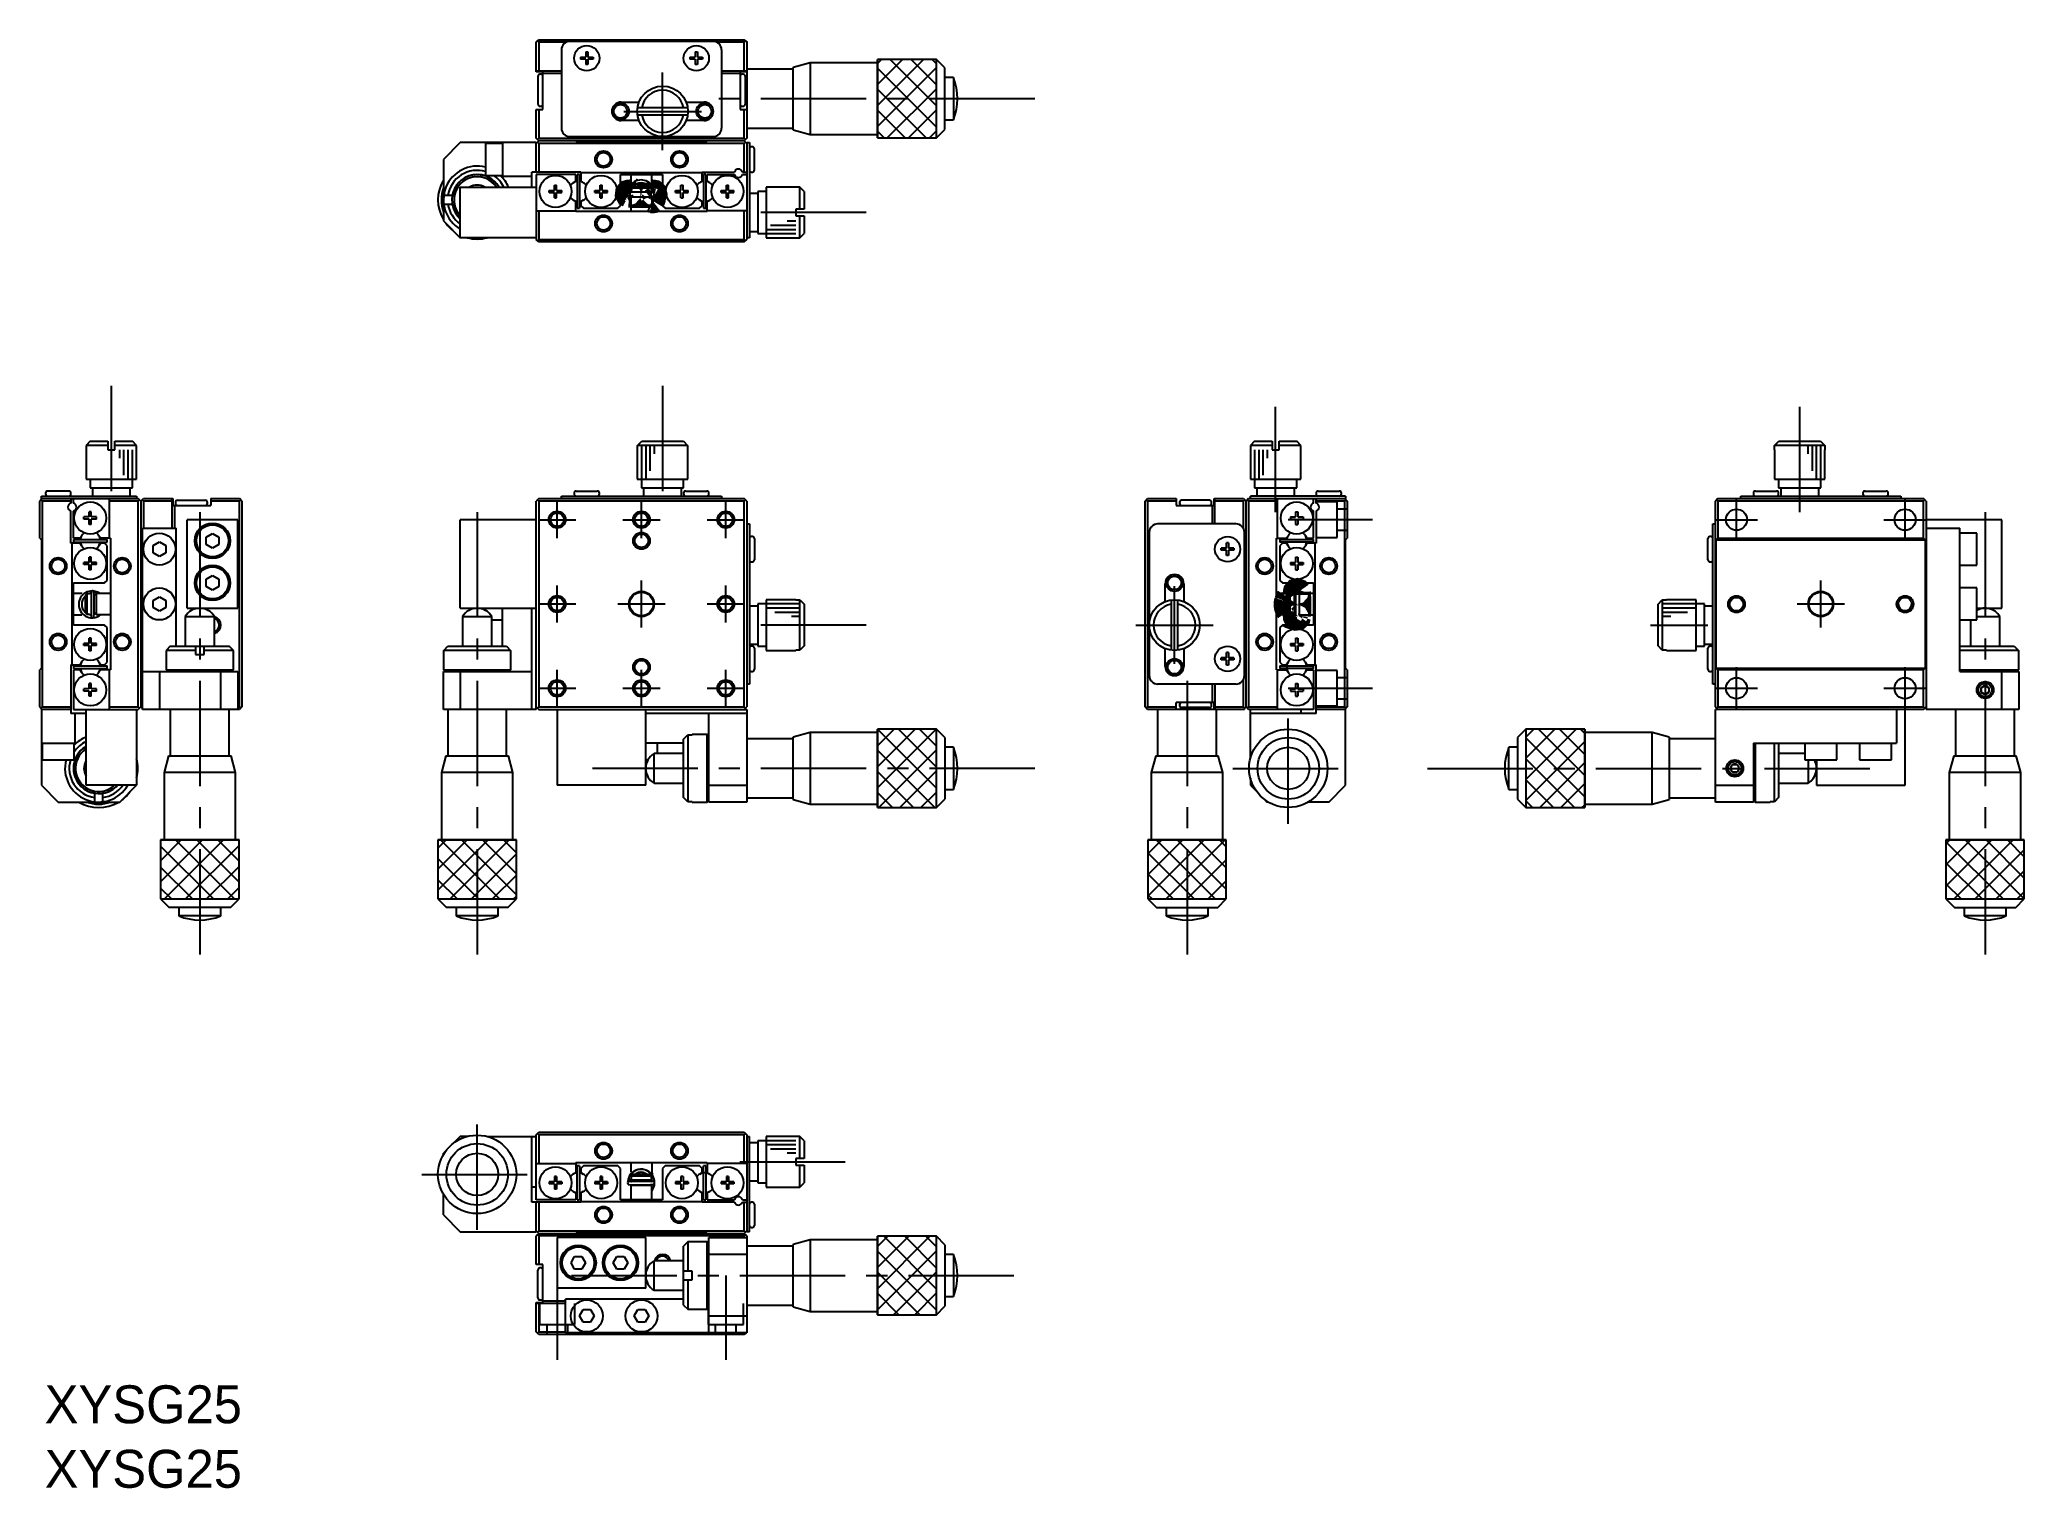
# Model space of a CAD drawing. Extents: x 139 to 374, y 8 to 180.
import ezdxf

# ---------------------------------------------------------------- set-up
doc = ezdxf.new("R2010")
doc.units = 0
doc.header["$LTSCALE"] = 10
doc.linetypes.add('CENTER', pattern=[2, 1.25, -0.25, 0.25, -0.25])
doc.linetypes.add('DASHED', pattern=[3.5, 2, -1.5])
doc.layers.get('0').update_dxf_attribs({"linetype": 'CONTINUOUS'})
doc.layers.add('CENTER', color=1, linetype='CENTER')
doc.styles.get("Standard").update_dxf_attribs({"font": 'FGP教科書体NT-M'})

msp = doc.modelspace()

# ---------------------------------------------------------------- texts
at = {"color": 7}
for p in [(139.476497, 15.890191), (139.476497, 8.2368)]:
    msp.add_text('XYSG25', height=4.5, dxfattribs=at).set_placement(p)

# ---------------------------------------------------------------- linework, layer by layer
at = {"color": 7, "linetype": 'CONTINUOUS'}
for p, q in [((197.79972, 179.743515), (198.09972, 180.043515)), ((197.79972, 176.243515), (197.79972, 179.743515)), ((197.94972, 179.893515), (198.09972, 179.743515)), ((198.09972, 180.043515), (222.49972, 180.043515)), ((198.09972, 179.743515), (198.09972, 176.343515)), ((201.36383, 179.743515), (198.09972, 179.743515)), ((218.79972, 179.843515), (201.79972, 179.843515)), ((222.49972, 179.743515), (219.23561, 179.743515)), ((222.49972, 180.043515), (222.79972, 179.743515)), ((222.49972, 179.743515), (222.64972, 179.893515)), ((222.49972, 176.343515), (222.49972, 179.743515)), ((222.79972, 179.843515), (222.69972, 179.843515)), ((222.79972, 179.843515), (222.79972, 168.343515)), ((200.79972, 178.843515), (200.79972, 169.543515)), ((203.04972, 177.968515), (203.67472, 177.968515)), ((203.04972, 177.968515), (203.04972, 177.718515)), ((203.67472, 177.718515), (203.04972, 177.718515)), ((203.67472, 178.593515), (203.92472, 178.593515)), ((203.67472, 178.593515), (203.67472, 177.968515)), ((203.67472, 177.718515), (203.67472, 177.093515)), ((203.92472, 177.093515), (203.67472, 177.093515)), ((203.92472, 178.593515), (203.92472, 177.968515)), ((203.92472, 177.968515), (204.54972, 177.968515)), ((203.92472, 177.718515), (203.92472, 177.093515)), ((204.54972, 177.718515), (203.92472, 177.718515)), ((204.54972, 177.968515), (204.54972, 177.718515)), ((216.04972, 177.968515), (216.67472, 177.968515)), ((216.04972, 177.968515), (216.04972, 177.718515)), ((216.67472, 177.718515), (216.04972, 177.718515)), ((216.67472, 178.593515), (216.92472, 178.593515)), ((216.67472, 178.593515), (216.67472, 177.968515)), ((216.67472, 177.718515), (216.67472, 177.093515)), ((216.92472, 177.093515), (216.67472, 177.093515)), ((216.92472, 178.593515), (216.92472, 177.968515)), ((216.92472, 177.968515), (217.54972, 177.968515)), ((216.92472, 177.718515), (216.92472, 177.093515)), ((217.54972, 177.718515), (216.92472, 177.718515)), ((217.54972, 177.968515), (217.54972, 177.718515)), ((219.79972, 178.843515), (219.79972, 169.543515)), ((230.29972, 177.293515), (228.29972, 176.743515)), ((228.29972, 169.343515), (228.29972, 176.743515)), ((238.29972, 177.293515), (230.29972, 177.293515)), ((230.29972, 177.293515), (230.29972, 168.793515)), ((245.29972, 177.693515), (238.29972, 177.693515)), ((238.29972, 168.393515), (238.29972, 177.693515)), ((245.29972, 177.693515), (238.29972, 177.693515)), ((238.29972, 177.693515), (238.29972, 168.393515)), ((245.29972, 168.393515), (245.29972, 177.693515)), ((246.29972, 176.693515), (245.29972, 177.693515)), ((245.29972, 168.393515), (245.29972, 177.693515)), ((246.29972, 169.393515), (246.29972, 176.693515)), ((197.79972, 176.343515), (200.79972, 176.343515)), ((198.59972, 176.243515), (197.79972, 176.243515)), ((197.99972, 175.693515), (197.99972, 172.393515)), ((198.34972, 175.943515), (198.24972, 175.943515)), ((198.59972, 171.743515), (198.59972, 176.243515)), ((200.79972, 176.043515), (198.59972, 176.043515)), ((219.79972, 176.343515), (222.79972, 176.343515)), ((221.99972, 176.043515), (219.79972, 176.043515)), ((222.79972, 176.243515), (221.99972, 176.243515)), ((221.99972, 176.243515), (221.99972, 171.743515)), ((222.34972, 175.943515), (222.24972, 175.943515)), ((222.59972, 175.693515), (222.59972, 172.393515)), ((228.29972, 176.543515), (222.79972, 176.543515)), ((247.29972, 175.543515), (246.29972, 175.543515)), ((247.29972, 175.543515), (247.29972, 170.543515)), ((198.24972, 172.143515), (198.34972, 172.143515)), ((207.89972, 172.643515), (210.008663, 172.643515)), ((215.772934, 171.943515), (209.826506, 171.943515)), ((215.590777, 172.643515), (217.69972, 172.643515)), ((222.24972, 172.143515), (222.34972, 172.143515)), ((197.79972, 168.343515), (197.79972, 171.743515)), ((197.79972, 171.743515), (198.59972, 171.743515)), ((198.09972, 171.743515), (198.09972, 168.343515)), ((210.008663, 170.443515), (207.89972, 170.443515)), ((209.826506, 171.143515), (215.772934, 171.143515)), ((217.69972, 170.443515), (215.590777, 170.443515)), ((221.99972, 171.743515), (222.79972, 171.743515)), ((222.49972, 168.343515), (222.49972, 171.743515)), ((246.29972, 170.543515), (247.29972, 170.543515)), ((188.79972, 167.843515), (186.79972, 165.843515)), ((197.79972, 167.843515), (188.79972, 167.843515)), ((191.79972, 167.743515), (191.79972, 163.943515)), ((193.79972, 167.743515), (191.79972, 167.743515)), ((193.79972, 167.843515), (193.79972, 163.843515)), ((198.09972, 168.043515), (197.79972, 168.343515)), ((197.79972, 167.743515), (198.09972, 168.043515)), ((197.79972, 164.343515), (197.79972, 167.843515)), ((198.09972, 168.343515), (197.94972, 168.193515)), ((197.94972, 167.893515), (198.09972, 167.743515)), ((198.09972, 168.343515), (222.49972, 168.343515)), ((222.49972, 168.043515), (198.09972, 168.043515)), ((222.49972, 167.743515), (198.09972, 167.743515)), ((198.09972, 167.743515), (198.09972, 164.343515)), ((201.79972, 168.543515), (218.79972, 168.543515)), ((202.69972, 167.843515), (202.49972, 168.043515)), ((217.89972, 167.843515), (202.69972, 167.843515)), ((218.09972, 168.043515), (217.89972, 167.843515)), ((222.64972, 168.193515), (222.49972, 168.343515)), ((222.79972, 168.343515), (222.49972, 168.043515)), ((222.79972, 167.743515), (222.49972, 168.043515)), ((222.49972, 167.743515), (222.64972, 167.893515)), ((222.49972, 164.343515), (222.49972, 167.743515)), ((222.79972, 169.543515), (228.29972, 169.543515)), ((222.79972, 167.843515), (223.09972, 167.843515)), ((222.79972, 167.843515), (222.79972, 156.343515)), ((223.09972, 167.843515), (223.09972, 156.543515)), ((223.44972, 167.343515), (223.34972, 167.343515)), ((228.29972, 169.343515), (230.29972, 168.793515)), ((230.29972, 168.793515), (238.29972, 168.793515)), ((238.29972, 168.393515), (245.29972, 168.393515)), ((238.29972, 168.393515), (245.29972, 168.393515)), ((245.29972, 168.393515), (246.29972, 169.393515)), ((186.79972, 165.843515), (186.79972, 158.543515)), ((223.69972, 164.593515), (223.69972, 167.093515)), ((188.79972, 162.543515), (197.79972, 162.543515)), ((188.79972, 156.543515), (188.79972, 162.543515)), ((191.79972, 163.943515), (193.79972, 163.943515)), ((193.79972, 163.843515), (197.29972, 163.843515)), ((203.09972, 164.343515), (197.29972, 164.343515)), ((197.29972, 162.543515), (197.29972, 164.343515)), ((202.49972, 164.043515), (197.79972, 164.043515)), ((197.79972, 164.043515), (197.79972, 156.343515)), ((199.97472, 162.793515), (200.22472, 162.793515)), ((199.97472, 162.168515), (199.97472, 162.793515)), ((200.22472, 162.168515), (200.22472, 162.793515)), ((202.20447, 163.074519), (202.49972, 163.244981)), ((202.49972, 163.244981), (202.49972, 164.043515)), ((202.94972, 164.043515), (202.64972, 164.043515)), ((202.64972, 164.043515), (202.64972, 160.043515)), ((202.94972, 164.043515), (202.94972, 160.043515)), ((203.09972, 164.343515), (203.09972, 163.244981)), ((217.49972, 164.243515), (203.09972, 164.243515)), ((203.09972, 163.244981), (203.39497, 163.074519)), ((205.37472, 162.793515), (205.62472, 162.793515)), ((205.37472, 162.168515), (205.37472, 162.793515)), ((205.62472, 162.168515), (205.62472, 162.793515)), ((207.79972, 164.043515), (212.79972, 164.043515)), ((207.79972, 160.343515), (207.79972, 164.043515)), ((209.02972, 164.043515), (209.02972, 163.058302)), ((209.309771, 162.643515), (209.09972, 162.443515)), ((211.28967, 162.643515), (209.309771, 162.643515)), ((211.49972, 162.443515), (211.28967, 162.643515)), ((211.52972, 162.989282), (211.52972, 164.043515)), ((212.79972, 164.043515), (212.79972, 160.343515)), ((214.97472, 162.793515), (215.22472, 162.793515)), ((214.97472, 162.168515), (214.97472, 162.793515)), ((215.22472, 162.168515), (215.22472, 162.793515)), ((217.20447, 163.074519), (217.49972, 163.244981)), ((217.49972, 164.343515), (221.322751, 164.343515)), ((217.49972, 163.244981), (217.49972, 164.343515)), ((217.94972, 164.043515), (217.64972, 164.043515)), ((217.64972, 164.043515), (217.64972, 160.043515)), ((217.94972, 164.043515), (217.94972, 160.043515)), ((218.09972, 163.244981), (218.09972, 164.043515)), ((218.09972, 164.043515), (221.322751, 164.043515)), ((218.39497, 163.074519), (218.09972, 163.244981)), ((220.37472, 162.793515), (220.62472, 162.793515)), ((220.37472, 162.168515), (220.37472, 162.793515)), ((220.62472, 162.168515), (220.62472, 162.793515)), ((222.27669, 164.343515), (222.79972, 164.343515)), ((222.27669, 164.043515), (222.79972, 164.043515)), ((223.34972, 164.343515), (223.44972, 164.343515)), ((225.09972, 162.543515), (225.09972, 156.543515)), ((229.09972, 162.543515), (225.09972, 162.543515)), ((229.09972, 159.943515), (229.09972, 162.543515)), ((229.59972, 162.043515), (229.09972, 162.543515)), ((188.095557, 161.543515), (186.831093, 161.543515)), ((186.831093, 160.543515), (188.095557, 160.543515)), ((199.34972, 162.168515), (199.97472, 162.168515)), ((199.34972, 161.918515), (199.34972, 162.168515)), ((199.34972, 161.918515), (199.97472, 161.918515)), ((199.97472, 161.293515), (199.97472, 161.918515)), ((199.97472, 161.293515), (200.22472, 161.293515)), ((200.22472, 162.168515), (200.84972, 162.168515)), ((200.22472, 161.293515), (200.22472, 161.918515)), ((200.22472, 161.918515), (200.84972, 161.918515)), ((200.84972, 161.918515), (200.84972, 162.168515)), ((202.49972, 160.842049), (202.20447, 161.012512)), ((202.49972, 159.643515), (202.49972, 160.842049)), ((203.39497, 161.012512), (203.09972, 160.842049)), ((203.09972, 160.842049), (203.09972, 160.343515)), ((203.09972, 160.343515), (203.39972, 160.043515)), ((204.74972, 162.168515), (205.37472, 162.168515)), ((204.74972, 161.918515), (204.74972, 162.168515)), ((204.74972, 161.918515), (205.37472, 161.918515)), ((205.37472, 161.293515), (205.37472, 161.918515)), ((205.37472, 161.293515), (205.62472, 161.293515)), ((205.62472, 162.168515), (206.24972, 162.168515)), ((205.62472, 161.293515), (205.62472, 161.918515)), ((205.62472, 161.918515), (206.24972, 161.918515)), ((206.24972, 161.918515), (206.24972, 162.168515)), ((207.49972, 160.043515), (207.79972, 160.343515)), ((211.640231, 161.945134), (208.860576, 161.945134)), ((209.00958, 161.962215), (209.045758, 162.141881)), ((209.049591, 162.079808), (209.025899, 162.060073)), ((209.045758, 162.141881), (209.099486, 162.295869)), ((209.09972, 162.143515), (209.04972, 162.143515)), ((209.04972, 162.143515), (209.04972, 161.943515)), ((209.04972, 161.943515), (209.056849, 161.936387)), ((211.54972, 161.943515), (209.04972, 161.943515)), ((209.28775, 161.581545), (209.04972, 161.343515)), ((211.54972, 161.343515), (209.04972, 161.343515)), ((209.04972, 161.343515), (209.04972, 159.643515)), ((209.145018, 161.438935), (209.079306, 161.585572)), ((209.099449, 162.266187), (209.087165, 162.265892)), ((209.093005, 162.28023), (209.09972, 162.273515)), ((209.09972, 162.443515), (209.09972, 162.143515)), ((211.49972, 162.443515), (209.09972, 162.443515)), ((209.160565, 161.454368), (209.146642, 161.584136)), ((211.54972, 161.343515), (211.309992, 161.583243)), ((211.49972, 162.143515), (211.49972, 162.443515)), ((211.54972, 162.143515), (211.49972, 162.143515)), ((211.545881, 161.939677), (211.54972, 161.943515)), ((211.54972, 161.943515), (211.54972, 162.143515)), ((211.54972, 159.643515), (211.54972, 161.343515)), ((211.594839, 160.939442), (211.549731, 160.951051)), ((211.549739, 160.882288), (211.58657, 160.93581)), ((211.591578, 160.943469), (211.659678, 161.058671)), ((211.659678, 161.058671), (211.848455, 161.748326)), ((212.79972, 160.343515), (213.09972, 160.043515)), ((214.34972, 162.168515), (214.97472, 162.168515)), ((214.34972, 161.918515), (214.34972, 162.168515)), ((214.34972, 161.918515), (214.97472, 161.918515)), ((214.97472, 161.293515), (214.97472, 161.918515)), ((214.97472, 161.293515), (215.22472, 161.293515)), ((215.22472, 162.168515), (215.84972, 162.168515)), ((215.22472, 161.293515), (215.22472, 161.918515)), ((215.22472, 161.918515), (215.84972, 161.918515)), ((215.84972, 161.918515), (215.84972, 162.168515)), ((217.19972, 160.043515), (217.49972, 160.343515)), ((217.49972, 160.842049), (217.20447, 161.012512)), ((217.49972, 160.343515), (217.49972, 160.842049)), ((218.09972, 160.842049), (218.39497, 161.012512)), ((218.09972, 159.643515), (218.09972, 160.842049)), ((219.74972, 162.168515), (220.37472, 162.168515)), ((219.74972, 161.918515), (219.74972, 162.168515)), ((219.74972, 161.918515), (220.37472, 161.918515)), ((220.37472, 161.293515), (220.37472, 161.918515)), ((220.37472, 161.293515), (220.62472, 161.293515)), ((220.62472, 162.168515), (221.24972, 162.168515)), ((220.62472, 161.293515), (220.62472, 161.918515)), ((220.62472, 161.918515), (221.24972, 161.918515)), ((221.24972, 161.918515), (221.24972, 162.168515)), ((224.09972, 161.793515), (223.09972, 161.793515)), ((224.09972, 162.043515), (224.09972, 157.043515)), ((225.09972, 162.043515), (224.09972, 162.043515)), ((229.59972, 162.043515), (229.59972, 159.943515)), ((186.79972, 158.543515), (188.79972, 156.543515)), ((197.79972, 159.743515), (202.49972, 159.743515)), ((198.09972, 159.743515), (198.09972, 156.343515)), ((218.09972, 159.643515), (202.49972, 159.643515)), ((202.64972, 160.043515), (202.94972, 160.043515)), ((203.39972, 160.043515), (207.49972, 160.043515)), ((213.09972, 160.043515), (217.19972, 160.043515)), ((217.64972, 160.043515), (217.94972, 160.043515)), ((222.79972, 159.743515), (218.09972, 159.743515)), ((222.49972, 156.343515), (222.49972, 159.743515)), ((228.59972, 159.943515), (228.59972, 159.143515)), ((229.59972, 159.943515), (228.59972, 159.943515)), ((228.59972, 159.143515), (229.59972, 159.143515)), ((229.09972, 156.543515), (229.09972, 159.143515)), ((229.59972, 159.143515), (229.59972, 157.043515)), ((197.79972, 156.543515), (188.79972, 156.543515)), ((198.09972, 156.043515), (197.79972, 156.343515)), ((198.09972, 156.343515), (197.94972, 156.193515)), ((198.09972, 156.343515), (222.49972, 156.343515)), ((222.49972, 156.043515), (198.09972, 156.043515)), ((222.64972, 156.193515), (222.49972, 156.343515)), ((222.49972, 156.043515), (222.79972, 156.343515)), ((223.09972, 156.543515), (222.79972, 156.543515)), ((223.09972, 157.293515), (224.09972, 157.293515)), ((224.09972, 157.043515), (225.09972, 157.043515)), ((225.09972, 156.543515), (229.09972, 156.543515)), ((229.09972, 156.543515), (229.59972, 157.043515)), ((144.891284, 132.393415), (144.391284, 131.893415)), ((146.991284, 131.893415), (144.391284, 131.893415)), ((144.391284, 131.893415), (144.391284, 127.893415)), ((144.891284, 132.393415), (146.991284, 132.393415)), ((146.991284, 132.393415), (146.991284, 131.393415)), ((147.791284, 132.393415), (149.891284, 132.393415)), ((147.791284, 131.393415), (147.791284, 132.393415)), ((150.391284, 131.893415), (147.791284, 131.893415)), ((150.391284, 131.893415), (149.891284, 132.393415)), ((150.391284, 127.893415), (150.391284, 131.893415)), ((209.826506, 131.893415), (210.331928, 132.393415)), ((209.826506, 131.393415), (209.826506, 131.893415)), ((215.772934, 131.893415), (209.826506, 131.893415)), ((210.331928, 132.393415), (215.267513, 132.393415)), ((215.267513, 132.393415), (215.772934, 131.893415)), ((215.772934, 131.893415), (215.772934, 131.393415)), ((283.041488, 132.393415), (282.541488, 131.893415)), ((285.141488, 131.893415), (282.541488, 131.893415)), ((282.541488, 131.893415), (282.541488, 127.893415)), ((283.041488, 132.393415), (285.141488, 132.393415)), ((285.141488, 132.393415), (285.141488, 131.393415)), ((285.941488, 132.393415), (288.041488, 132.393415)), ((285.941488, 131.393415), (285.941488, 132.393415)), ((288.541488, 131.893415), (285.941488, 131.893415)), ((288.541488, 131.893415), (288.041488, 132.393415)), ((288.541488, 127.893415), (288.541488, 131.893415)), ((344.751704, 131.893415), (345.257125, 132.393415)), ((350.698131, 131.893415), (344.751704, 131.893415)), ((344.751704, 131.393415), (344.751704, 131.893415)), ((345.257125, 132.393415), (350.19271, 132.393415)), ((350.19271, 132.393415), (350.698131, 131.893415)), ((350.698131, 131.893415), (350.698131, 131.393415)), ((146.991284, 131.393415), (147.791284, 131.393415)), ((209.79972, 131.393415), (209.826506, 131.393415)), ((209.79972, 131.393415), (209.79972, 127.893415)), ((215.772934, 131.393415), (215.79972, 131.393415)), ((215.79972, 127.893415), (215.79972, 131.393415)), ((285.141488, 131.393415), (285.941488, 131.393415)), ((344.724918, 131.393415), (344.724918, 127.893415)), ((344.724918, 131.393415), (344.751704, 131.393415)), ((350.698131, 131.393415), (350.724918, 131.393415)), ((350.724918, 127.893415), (350.724918, 131.393415)), ((144.391284, 127.893415), (150.391284, 127.893415)), ((144.891284, 127.893415), (144.891284, 126.893415)), ((149.891284, 126.893415), (149.891284, 127.893415)), ((209.79972, 127.893415), (215.79972, 127.893415)), ((210.29972, 127.893415), (210.29972, 126.893415)), ((215.29972, 126.893415), (215.29972, 127.893415)), ((282.541488, 127.893415), (288.541488, 127.893415)), ((283.041488, 127.893415), (283.041488, 126.893415)), ((288.041488, 126.893415), (288.041488, 127.893415)), ((344.724918, 127.893415), (350.724918, 127.893415)), ((345.224918, 127.893415), (345.224918, 126.893415)), ((350.224918, 126.893415), (350.224918, 127.893415)), ((139.191284, 125.593415), (138.891284, 125.293415)), ((138.891284, 120.893415), (138.891284, 125.293415)), ((139.191284, 125.293415), (139.041284, 125.443415)), ((139.091284, 125.593415), (139.091284, 125.893415)), ((139.091284, 125.893415), (150.391284, 125.893415)), ((139.091284, 125.593415), (150.591284, 125.593415)), ((139.191284, 125.293415), (139.191284, 100.893415)), ((142.591284, 125.293415), (139.191284, 125.293415)), ((139.591284, 126.243415), (139.591284, 126.143415)), ((142.341284, 126.493415), (139.841284, 126.493415)), ((142.591284, 126.143415), (142.591284, 126.243415)), ((142.591284, 125.593415), (142.591284, 125.070385)), ((142.891284, 125.070385), (142.891284, 125.593415)), ((144.891284, 126.893415), (149.891284, 126.893415)), ((145.141284, 126.893415), (145.141284, 125.893415)), ((147.191284, 120.893415), (147.191284, 125.593415)), ((150.591284, 125.293415), (147.191284, 125.293415)), ((149.641284, 125.893415), (149.641284, 126.893415)), ((150.391284, 125.893415), (150.391284, 125.593415)), ((150.891284, 125.293415), (150.591284, 125.593415)), ((150.741284, 125.443415), (150.591284, 125.293415)), ((150.591284, 100.893415), (150.591284, 125.293415)), ((150.891284, 125.293415), (151.191284, 125.593415)), ((150.891284, 125.293415), (150.891284, 100.893415)), ((151.191284, 125.293415), (151.041284, 125.443415)), ((151.191284, 125.593415), (154.691284, 125.593415)), ((154.591284, 125.293415), (151.191284, 125.293415)), ((151.191284, 125.293415), (151.191284, 122.093415)), ((154.591284, 122.093415), (154.591284, 125.593415)), ((154.691284, 125.593415), (154.691284, 124.793415)), ((154.991284, 125.143415), (154.991284, 125.043415)), ((155.241284, 125.393415), (158.541284, 125.393415)), ((158.791284, 125.043415), (158.791284, 125.143415)), ((159.191284, 125.593415), (162.591284, 125.593415)), ((159.191284, 125.593415), (159.191284, 124.793415)), ((162.591284, 125.293415), (159.191284, 125.293415)), ((162.891284, 125.293415), (162.591284, 125.593415)), ((162.741284, 125.443415), (162.591284, 125.293415)), ((162.591284, 100.893415), (162.591284, 125.293415)), ((162.891284, 125.293415), (162.891284, 100.893415)), ((198.09972, 125.593415), (197.79972, 125.293415)), ((197.79972, 100.593415), (197.79972, 125.293415)), ((198.09972, 125.293415), (197.94972, 125.443415)), ((198.09972, 125.593415), (222.49972, 125.593415)), ((198.09972, 125.293415), (198.09972, 100.893415)), ((222.49972, 125.293415), (198.09972, 125.293415)), ((200.79972, 125.593415), (200.79972, 125.893415)), ((200.79972, 125.893415), (219.79972, 125.893415)), ((202.29972, 126.243415), (202.29972, 126.143415)), ((202.54972, 126.493415), (205.04972, 126.493415)), ((205.29972, 126.143415), (205.29972, 126.243415)), ((210.29972, 126.893415), (215.29972, 126.893415)), ((210.54972, 126.893415), (210.54972, 125.893415)), ((215.04972, 125.893415), (215.04972, 126.893415)), ((215.29972, 126.243415), (215.29972, 126.143415)), ((215.54972, 126.493415), (218.04972, 126.493415)), ((218.29972, 126.143415), (218.29972, 126.243415)), ((219.79972, 125.893415), (219.79972, 125.593415)), ((222.79972, 125.293415), (222.49972, 125.593415)), ((222.49972, 125.293415), (222.64972, 125.443415)), ((222.49972, 100.893415), (222.49972, 125.293415)), ((222.79972, 125.293415), (222.79972, 100.893415)), ((270.041488, 125.293415), (270.341488, 125.593415)), ((270.041488, 100.893415), (270.041488, 125.293415)), ((270.341488, 125.293415), (270.191488, 125.443415)), ((270.341488, 125.593415), (273.741488, 125.593415)), ((270.341488, 125.293415), (270.341488, 100.893415)), ((273.741488, 125.293415), (270.341488, 125.293415)), ((273.741488, 125.593415), (273.741488, 124.793415)), ((274.141488, 125.143415), (274.141488, 125.043415)), ((277.691488, 125.393415), (274.391488, 125.393415)), ((277.941488, 125.043415), (277.941488, 125.143415)), ((278.241488, 124.793415), (278.241488, 125.593415)), ((278.241488, 125.593415), (281.741488, 125.593415)), ((278.341488, 122.593415), (278.341488, 125.593415)), ((281.741488, 125.293415), (278.341488, 125.293415)), ((281.741488, 125.593415), (282.041488, 125.293415)), ((281.891488, 125.443415), (281.741488, 125.293415)), ((281.741488, 122.029305), (281.741488, 125.293415)), ((282.341488, 125.593415), (282.041488, 125.293415)), ((282.041488, 100.893415), (282.041488, 125.293415)), ((282.341488, 125.293415), (282.191488, 125.443415)), ((282.341488, 125.593415), (293.841488, 125.593415)), ((285.741488, 125.293415), (282.341488, 125.293415)), ((282.341488, 125.293415), (282.341488, 100.893415)), ((282.541488, 125.593415), (282.541488, 125.893415)), ((293.841488, 125.893415), (282.541488, 125.893415)), ((283.041488, 126.893415), (288.041488, 126.893415)), ((283.291488, 126.893415), (283.291488, 125.893415)), ((285.741488, 125.593415), (285.741488, 120.893415)), ((287.791488, 125.893415), (287.791488, 126.893415)), ((290.041488, 125.070385), (290.041488, 125.593415)), ((290.341488, 126.243415), (290.341488, 126.143415)), ((290.341488, 125.070385), (290.341488, 125.593415)), ((293.741488, 125.293415), (290.341488, 125.293415)), ((290.591488, 126.493415), (293.091488, 126.493415)), ((293.341488, 126.143415), (293.341488, 126.243415)), ((293.741488, 125.593415), (294.041488, 125.293415)), ((293.891488, 125.443415), (293.741488, 125.293415)), ((293.741488, 100.893415), (293.741488, 125.293415)), ((293.841488, 125.893415), (293.841488, 125.593415)), ((294.041488, 125.293415), (294.041488, 120.893415)), ((338.024918, 125.593415), (337.724918, 125.293415)), ((337.724918, 100.893415), (337.724918, 125.293415)), ((338.024918, 125.293415), (337.874918, 125.443415)), ((338.024918, 125.593415), (362.424918, 125.593415)), ((338.024918, 125.293415), (338.024918, 120.893415)), ((362.424918, 125.293415), (338.024918, 125.293415)), ((340.724918, 125.593415), (340.724918, 125.893415)), ((340.724918, 125.893415), (359.724918, 125.893415)), ((342.224918, 126.243415), (342.224918, 126.143415)), ((342.474918, 126.493415), (344.974918, 126.493415)), ((345.224918, 126.893415), (350.224918, 126.893415)), ((345.224918, 126.143415), (345.224918, 126.243415)), ((345.474918, 126.893415), (345.474918, 125.893415)), ((349.974918, 125.893415), (349.974918, 126.893415)), ((355.224918, 126.243415), (355.224918, 126.143415)), ((355.474918, 126.493415), (357.974918, 126.493415)), ((358.224918, 126.143415), (358.224918, 126.243415)), ((359.724918, 125.893415), (359.724918, 125.593415)), ((362.724918, 125.293415), (362.424918, 125.593415)), ((362.574918, 125.443415), (362.424918, 125.293415)), ((362.424918, 120.893415), (362.424918, 125.293415)), ((362.724918, 125.293415), (362.724918, 100.593415)), ((142.591284, 120.293415), (142.591284, 124.116446)), ((142.891284, 120.893415), (142.891284, 124.116446)), ((144.141284, 123.168415), (144.141284, 123.418415)), ((144.766284, 123.418415), (144.141284, 123.418415)), ((144.766284, 123.168415), (144.141284, 123.168415)), ((144.766284, 123.418415), (144.766284, 124.043415)), ((145.016284, 124.043415), (144.766284, 124.043415)), ((144.766284, 122.543415), (144.766284, 123.168415)), ((145.016284, 122.543415), (144.766284, 122.543415)), ((145.016284, 123.418415), (145.016284, 124.043415)), ((145.641284, 123.418415), (145.016284, 123.418415)), ((145.641284, 123.168415), (145.016284, 123.168415)), ((145.016284, 122.543415), (145.016284, 123.168415)), ((145.641284, 123.168415), (145.641284, 123.418415)), ((154.691284, 124.793415), (159.191284, 124.793415)), ((154.891284, 124.793415), (154.891284, 122.093415)), ((156.391284, 112.593415), (156.391284, 123.093415)), ((162.391284, 123.093415), (156.391284, 123.093415)), ((162.391284, 112.593415), (162.391284, 123.093415)), ((188.79972, 112.593415), (188.79972, 123.093415)), ((197.79972, 123.093415), (188.79972, 123.093415)), ((222.79972, 122.593415), (223.09972, 122.593415)), ((223.09972, 122.593415), (223.09972, 103.593415)), ((280.841488, 122.593415), (271.541488, 122.593415)), ((273.741488, 124.793415), (278.241488, 124.793415)), ((278.041488, 122.593415), (278.041488, 124.793415)), ((287.291488, 123.418415), (287.916488, 123.418415)), ((287.291488, 123.418415), (287.291488, 123.168415)), ((287.291488, 123.168415), (287.916488, 123.168415)), ((287.916488, 124.043415), (288.166488, 124.043415)), ((287.916488, 124.043415), (287.916488, 123.418415)), ((287.916488, 123.168415), (287.916488, 122.543415)), ((287.916488, 122.543415), (288.166488, 122.543415)), ((288.166488, 124.043415), (288.166488, 123.418415)), ((288.166488, 123.418415), (288.791488, 123.418415)), ((288.166488, 123.168415), (288.166488, 122.543415)), ((288.166488, 123.168415), (288.791488, 123.168415)), ((288.791488, 123.418415), (288.791488, 123.168415)), ((290.041488, 120.893415), (290.041488, 124.116446)), ((290.341488, 124.116446), (290.341488, 120.293415)), ((337.424918, 122.593415), (337.724918, 122.593415)), ((337.424918, 103.593415), (337.424918, 122.593415)), ((371.724918, 123.093415), (362.724918, 123.093415)), ((371.724918, 112.593415), (371.724918, 123.093415)), ((138.891284, 120.893415), (139.091284, 120.693415)), ((139.091284, 120.693415), (139.091284, 105.493415)), ((143.689818, 120.293415), (142.591284, 120.293415)), ((142.691284, 120.293415), (142.691284, 105.893415)), ((143.689818, 120.893415), (142.891284, 120.893415)), ((142.891284, 120.743415), (146.891284, 120.743415)), ((142.891284, 120.743415), (142.891284, 120.443415)), ((142.891284, 120.443415), (146.891284, 120.443415)), ((143.86028, 121.188665), (143.689818, 120.893415)), ((143.86028, 119.998165), (143.689818, 120.293415)), ((146.09275, 120.893415), (145.922287, 121.188665)), ((146.09275, 120.293415), (145.922287, 119.998165)), ((147.291284, 120.893415), (146.09275, 120.893415)), ((146.591284, 120.293415), (146.09275, 120.293415)), ((146.891284, 119.993415), (146.591284, 120.293415)), ((146.891284, 120.443415), (146.891284, 120.743415)), ((147.291284, 120.893415), (147.291284, 105.293415)), ((151.091284, 122.093415), (155.091284, 122.093415)), ((151.091284, 100.593415), (151.091284, 122.093415)), ((152.341284, 120.026428), (153.091284, 120.459441)), ((153.091284, 120.459441), (153.841284, 120.026428)), ((155.091284, 108.093415), (155.091284, 122.093415)), ((158.641284, 121.026428), (159.391284, 121.459441)), ((158.641284, 120.160403), (158.641284, 121.026428)), ((159.391284, 119.72739), (158.641284, 120.160403)), ((159.391284, 121.459441), (160.141284, 121.026428)), ((160.141284, 120.160403), (159.391284, 119.72739)), ((160.141284, 121.026428), (160.141284, 120.160403)), ((223.44972, 121.093415), (223.34972, 121.093415)), ((223.69972, 120.843415), (223.69972, 118.343415)), ((270.541488, 121.593415), (270.541488, 104.593415)), ((279.716488, 119.718415), (279.716488, 120.343415)), ((279.966488, 120.343415), (279.716488, 120.343415)), ((279.966488, 120.343415), (279.966488, 119.718415)), ((281.841488, 104.593415), (281.841488, 121.593415)), ((285.641488, 120.893415), (286.840022, 120.893415)), ((285.641488, 105.293415), (285.641488, 120.893415)), ((286.041488, 120.743417), (290.041488, 120.743417)), ((286.041488, 120.743415), (286.041488, 120.443415)), ((290.041488, 120.443415), (286.041488, 120.443415)), ((286.341488, 120.293415), (286.041488, 119.993415)), ((286.840022, 120.293415), (286.341488, 120.293415)), ((286.840022, 120.893415), (287.010485, 121.188665)), ((287.010485, 119.998165), (286.840022, 120.293415)), ((289.072492, 121.188665), (289.242954, 120.893415)), ((289.242954, 120.293415), (289.072492, 119.998165)), ((289.242954, 120.893415), (290.041488, 120.893415)), ((290.341488, 120.293415), (289.242954, 120.293415)), ((290.041488, 120.443415), (290.041488, 120.743415)), ((290.241488, 105.893415), (290.241488, 120.293415)), ((293.841488, 120.693415), (294.041488, 120.893415)), ((293.841488, 105.493415), (293.841488, 120.693415)), ((336.824918, 118.343415), (336.824918, 120.843415)), ((337.174918, 121.093415), (337.074918, 121.093415)), ((337.824918, 120.693415), (338.024918, 120.893415)), ((337.824918, 105.493415), (337.824918, 120.693415)), ((337.824918, 120.693415), (362.624918, 120.693415)), ((338.024918, 120.893415), (362.424918, 120.893415)), ((362.424918, 120.893415), (362.624918, 120.693415)), ((362.624918, 120.693415), (362.624918, 105.493415)), ((362.724918, 122.093415), (366.724918, 122.093415)), ((366.724918, 105.093415), (366.724918, 122.093415)), ((368.724918, 121.493415), (366.724918, 121.493415)), ((368.724918, 117.693415), (368.724918, 121.493415)), ((144.141284, 117.768415), (144.141284, 118.018415)), ((144.766284, 118.018415), (144.141284, 118.018415)), ((144.766284, 117.768415), (144.141284, 117.768415)), ((144.766284, 118.018415), (144.766284, 118.643415)), ((145.016284, 118.643415), (144.766284, 118.643415)), ((144.766284, 117.143415), (144.766284, 117.768415)), ((145.016284, 118.018415), (145.016284, 118.643415)), ((145.641284, 118.018415), (145.016284, 118.018415)), ((145.641284, 117.768415), (145.016284, 117.768415)), ((145.016284, 117.143415), (145.016284, 117.768415)), ((145.641284, 117.768415), (145.641284, 118.018415)), ((146.891284, 115.893415), (146.891284, 119.993415)), ((152.341284, 119.160403), (152.341284, 120.026428)), ((153.091284, 118.72739), (152.341284, 119.160403)), ((153.841284, 119.160403), (153.091284, 118.72739)), ((153.841284, 120.026428), (153.841284, 119.160403)), ((223.34972, 118.093415), (223.44972, 118.093415)), ((279.091488, 119.468415), (279.091488, 119.718415)), ((279.716488, 119.718415), (279.091488, 119.718415)), ((279.716488, 119.468415), (279.091488, 119.468415)), ((279.716488, 118.843415), (279.716488, 119.468415)), ((279.966488, 118.843415), (279.716488, 118.843415)), ((280.591488, 119.718415), (279.966488, 119.718415)), ((279.966488, 119.468415), (279.966488, 118.843415)), ((280.591488, 119.468415), (279.966488, 119.468415)), ((280.591488, 119.718415), (280.591488, 119.468415)), ((286.041488, 119.993415), (286.041488, 115.893415)), ((287.291488, 118.018415), (287.916488, 118.018415)), ((287.291488, 118.018415), (287.291488, 117.768415)), ((287.291488, 117.768415), (287.916488, 117.768415)), ((287.916488, 118.643415), (288.166488, 118.643415)), ((287.916488, 118.643415), (287.916488, 118.018415)), ((287.916488, 117.768415), (287.916488, 117.143415)), ((288.166488, 118.643415), (288.166488, 118.018415)), ((288.166488, 118.018415), (288.791488, 118.018415)), ((288.166488, 117.768415), (288.166488, 117.143415)), ((288.166488, 117.768415), (288.791488, 117.768415)), ((288.791488, 118.018415), (288.791488, 117.768415)), ((337.074918, 118.093415), (337.174918, 118.093415)), ((142.891284, 115.593415), (146.591284, 115.593415)), ((142.891284, 110.593415), (142.891284, 115.593415)), ((145.016284, 117.143415), (144.766284, 117.143415)), ((146.591284, 115.593415), (146.891284, 115.893415)), ((158.641284, 116.026428), (159.391284, 116.459441)), ((158.641284, 115.160403), (158.641284, 116.026428)), ((159.391284, 116.459441), (160.141284, 116.026428)), ((160.141284, 116.026428), (160.141284, 115.160403)), ((272.441488, 113.384473), (272.441488, 115.493415)), ((274.641488, 115.493415), (274.641488, 113.384473)), ((286.041488, 115.893415), (286.341488, 115.593415)), ((286.341488, 115.593415), (290.041488, 115.593415)), ((287.916488, 117.143415), (288.166488, 117.143415)), ((290.041488, 115.593415), (290.041488, 110.593415)), ((366.724918, 117.693415), (368.724918, 117.693415)), ((143.945517, 114.323415), (142.891284, 114.323415)), ((144.491284, 114.293415), (144.291284, 114.083365)), ((144.291284, 114.083365), (144.291284, 112.103466)), ((144.491284, 114.293415), (144.491284, 111.893415)), ((144.791284, 114.293415), (144.491284, 114.293415)), ((144.791284, 114.343415), (144.791284, 114.293415)), ((144.991284, 114.343415), (144.791284, 114.343415)), ((144.978319, 114.423663), (144.974572, 114.34365)), ((145.002695, 114.546861), (144.978319, 114.423663)), ((144.989665, 114.433926), (144.989665, 111.654271)), ((144.995122, 114.339577), (144.991284, 114.343415)), ((144.991284, 114.343415), (144.991284, 111.843415)), ((145.071862, 114.620413), (145.002695, 114.546861)), ((145.171038, 114.643745), (145.071862, 114.620413)), ((145.267843, 114.606977), (145.171038, 114.643745)), ((145.876128, 114.453374), (145.186473, 114.64215)), ((145.326723, 114.523968), (145.267843, 114.606977)), ((145.353845, 114.438747), (145.340801, 114.432614)), ((145.591284, 114.343415), (145.351556, 114.103687)), ((145.38457, 114.451877), (145.353845, 114.438747)), ((145.415902, 114.463457), (145.38457, 114.451877)), ((145.447766, 114.473458), (145.415902, 114.463457)), ((145.480083, 114.481858), (145.447766, 114.473458)), ((145.512773, 114.488634), (145.480083, 114.481858)), ((145.545757, 114.493771), (145.512773, 114.488634)), ((145.578952, 114.497257), (145.545757, 114.493771)), ((145.612278, 114.499082), (145.578952, 114.497257)), ((145.591284, 114.343415), (145.591284, 111.843415)), ((147.291284, 114.343415), (145.591284, 114.343415)), ((145.645653, 114.499242), (145.612278, 114.499082)), ((145.678995, 114.497737), (145.645653, 114.499242)), ((145.712222, 114.494571), (145.678995, 114.497737)), ((145.745252, 114.48975), (145.712222, 114.494571)), ((145.778005, 114.483286), (145.745252, 114.48975)), ((145.810399, 114.475196), (145.778005, 114.483286)), ((145.842354, 114.465498), (145.810399, 114.475196)), ((145.873793, 114.454216), (145.842354, 114.465498)), ((145.904638, 114.441378), (145.873793, 114.454216)), ((145.934812, 114.427014), (145.904638, 114.441378)), ((145.964239, 114.41116), (145.934812, 114.427014)), ((145.99136, 114.394803), (145.964239, 114.41116)), ((145.976507, 114.350185), (145.973096, 114.343415)), ((145.979616, 114.356559), (145.976507, 114.350185)), ((145.982409, 114.362514), (145.979616, 114.356559)), ((145.984876, 114.368026), (145.982409, 114.362514)), ((145.995353, 114.388531), (145.983754, 114.343439)), ((145.987008, 114.373074), (145.984876, 114.368026)), ((145.988796, 114.377639), (145.987008, 114.373074)), ((145.990234, 114.381703), (145.988796, 114.377639)), ((145.991317, 114.385251), (145.990234, 114.381703)), ((145.991311, 114.394834), (145.992158, 114.393733)), ((145.992161, 114.388928), (145.991317, 114.385251)), ((146.05251, 114.343434), (145.991329, 114.385273)), ((145.992158, 114.393733), (145.992442, 114.391761)), ((145.992442, 114.391761), (145.992161, 114.388928)), ((152.341284, 113.526428), (153.091284, 113.959441)), ((152.341284, 112.660403), (152.341284, 113.526428)), ((153.091284, 113.959441), (153.841284, 113.526428)), ((153.841284, 113.526428), (153.841284, 112.660403)), ((159.391284, 114.72739), (158.641284, 115.160403)), ((160.141284, 115.160403), (159.391284, 114.72739)), ((225.09972, 113.093415), (224.09972, 113.093415)), ((224.09972, 113.093415), (224.09972, 108.093415)), ((228.59972, 113.593415), (225.09972, 113.593415)), ((225.09972, 113.593415), (225.09972, 107.593415)), ((228.59972, 113.593415), (228.59972, 113.566629)), ((228.59972, 113.566629), (229.09972, 113.566629)), ((229.09972, 107.620202), (229.09972, 113.566629)), ((229.09972, 113.566629), (229.59972, 113.061208)), ((229.59972, 113.061208), (229.59972, 108.125623)), ((273.141488, 113.566629), (273.141488, 107.620202)), ((273.941488, 107.620202), (273.941488, 113.566629)), ((286.880242, 114.343415), (285.641488, 114.343415)), ((286.941405, 114.385476), (286.945677, 114.350465)), ((287.056878, 114.453399), (286.941412, 114.394803)), ((287.241488, 114.273415), (287.041488, 114.063365)), ((287.041488, 114.063365), (287.041488, 112.083466)), ((287.241488, 114.273415), (287.241488, 111.873415)), ((287.541488, 114.273415), (287.241488, 114.273415)), ((287.541488, 114.323415), (287.541488, 114.273415)), ((287.741488, 114.323415), (287.541488, 114.323415)), ((287.741488, 114.323415), (287.741488, 111.823415)), ((287.915086, 114.149818), (287.741488, 114.323415)), ((287.795437, 114.269621), (287.887068, 114.284687)), ((287.844812, 114.220381), (287.804144, 114.271364)), ((287.904208, 114.433926), (287.904208, 111.654271)), ((288.262086, 114.275074), (288.287993, 114.270121)), ((288.341488, 114.323415), (288.262889, 114.244816)), ((288.341488, 114.323415), (288.341488, 111.823415)), ((290.041488, 114.323415), (288.341488, 114.323415)), ((330.924918, 113.061208), (331.424918, 113.566629)), ((330.924918, 108.125623), (330.924918, 113.061208)), ((331.424918, 113.566629), (331.424918, 107.620202)), ((331.424918, 113.566629), (331.924918, 113.566629)), ((335.424918, 113.593415), (331.924918, 113.593415)), ((331.924918, 113.566629), (331.924918, 113.593415)), ((335.424918, 107.593415), (335.424918, 113.593415)), ((336.424918, 113.093415), (335.424918, 113.093415)), ((336.424918, 108.093415), (336.424918, 113.093415)), ((368.724918, 114.993415), (366.724918, 114.993415)), ((368.724918, 111.193415), (368.724918, 114.993415)), ((142.891284, 111.823415), (143.876497, 111.823415)), ((144.291284, 112.103466), (144.491284, 111.893415)), ((144.491284, 111.893415), (144.791284, 111.893415)), ((144.792918, 111.839453), (144.63893, 111.893181)), ((144.654569, 111.8867), (144.661284, 111.893415)), ((144.668612, 111.893145), (144.668907, 111.880861)), ((144.711557, 111.880636), (144.705392, 111.867277)), ((144.719183, 111.893415), (144.711557, 111.880636)), ((144.791284, 111.893415), (144.791284, 111.843415)), ((144.791284, 111.843415), (144.991284, 111.843415)), ((144.972584, 111.803275), (144.792918, 111.839453)), ((144.854991, 111.843286), (144.874726, 111.819594)), ((144.971449, 111.843252), (144.975019, 111.732983)), ((144.975019, 111.732983), (144.980888, 111.629305)), ((144.980888, 111.629305), (145.008829, 111.530148)), ((144.991284, 111.843415), (144.998412, 111.850544)), ((145.008829, 111.530148), (145.087111, 111.459911)), ((145.087111, 111.459911), (145.191917, 111.447044)), ((145.191917, 111.447044), (145.285246, 111.496749)), ((145.285246, 111.496749), (145.333292, 111.588339)), ((145.495864, 111.938713), (145.349227, 111.873001)), ((145.480431, 111.95426), (145.350663, 111.940337)), ((145.353254, 112.081445), (145.591284, 111.843415)), ((145.591284, 111.843415), (147.291284, 111.843415)), ((153.091284, 112.22739), (152.341284, 112.660403)), ((153.841284, 112.660403), (153.091284, 112.22739)), ((156.141284, 111.593415), (156.141284, 108.093415)), ((156.141284, 111.593415), (159.641284, 111.593415)), ((156.391284, 112.593415), (162.391284, 112.593415)), ((159.641284, 108.093415), (159.641284, 111.593415)), ((188.79972, 112.593415), (197.79972, 112.593415)), ((189.04972, 111.593415), (192.54972, 111.593415)), ((189.04972, 111.593415), (189.04972, 108.093415)), ((191.79972, 112.593415), (191.79972, 112.330208)), ((192.54972, 108.093415), (192.54972, 111.593415)), ((192.54972, 111.193415), (193.79972, 111.193415)), ((193.79972, 108.093415), (193.79972, 112.593415)), ((197.29972, 100.593415), (197.29972, 112.593415)), ((224.09972, 112.843415), (223.09972, 112.843415)), ((285.641488, 111.843415), (286.761279, 111.843415)), ((287.041488, 112.083466), (287.241488, 111.873415)), ((287.182962, 111.698975), (287.268704, 111.85723)), ((287.190522, 111.694286), (287.191026, 111.693249)), ((287.241488, 111.873415), (287.541488, 111.873415)), ((287.268704, 111.85723), (287.280158, 111.875105)), ((287.291435, 111.873415), (287.276154, 111.849642)), ((287.541488, 111.873415), (287.541488, 111.823415)), ((287.541488, 111.823415), (287.741488, 111.823415)), ((287.741488, 111.823415), (287.916306, 111.998233)), ((288.334782, 111.829903), (288.262111, 111.814371)), ((288.26416, 111.893415), (288.271488, 111.893415)), ((288.264331, 111.900572), (288.341488, 111.823415)), ((288.341488, 111.823415), (290.041488, 111.823415)), ((337.424918, 112.843415), (336.424918, 112.843415)), ((366.724918, 111.193415), (368.724918, 111.193415)), ((367.974918, 111.193415), (367.974918, 108.093415)), ((368.724918, 112.593415), (371.724918, 112.593415)), ((368.724918, 111.593415), (371.474918, 111.593415)), ((371.474918, 108.093415), (371.474918, 111.593415)), ((146.591284, 110.593415), (142.891284, 110.593415)), ((144.141284, 108.168415), (144.141284, 108.418415)), ((144.766284, 108.418415), (144.141284, 108.418415)), ((144.766284, 108.418415), (144.766284, 109.043415)), ((145.016284, 109.043415), (144.766284, 109.043415)), ((145.016284, 108.418415), (145.016284, 109.043415)), ((145.641284, 108.418415), (145.016284, 108.418415)), ((145.641284, 108.168415), (145.641284, 108.418415)), ((146.891284, 110.293415), (146.591284, 110.593415)), ((146.891284, 106.193415), (146.891284, 110.293415)), ((223.09972, 108.343415), (224.09972, 108.343415)), ((286.341488, 110.593415), (286.041488, 110.293415)), ((286.041488, 110.293415), (286.041488, 106.193415)), ((290.041488, 110.593415), (286.341488, 110.593415)), ((287.291488, 108.418415), (287.916488, 108.418415)), ((287.291488, 108.418415), (287.291488, 108.168415)), ((287.916488, 109.043415), (288.166488, 109.043415)), ((287.916488, 109.043415), (287.916488, 108.418415)), ((288.166488, 109.043415), (288.166488, 108.418415)), ((288.166488, 108.418415), (288.791488, 108.418415)), ((288.791488, 108.418415), (288.791488, 108.168415)), ((336.424918, 108.343415), (337.424918, 108.343415)), ((143.689818, 105.893415), (143.86028, 106.188665)), ((144.766284, 108.168415), (144.141284, 108.168415)), ((144.766284, 107.543415), (144.766284, 108.168415)), ((145.016284, 107.543415), (144.766284, 107.543415)), ((145.641284, 108.168415), (145.016284, 108.168415)), ((145.016284, 107.543415), (145.016284, 108.168415)), ((145.922287, 106.188665), (146.09275, 105.893415)), ((146.591284, 105.893415), (146.891284, 106.193415)), ((154.391284, 108.093415), (153.891284, 107.593415)), ((157.391284, 107.593415), (153.891284, 107.593415)), ((153.891284, 107.593415), (153.891284, 105.293415)), ((154.391284, 108.093415), (161.391284, 108.093415)), ((157.391284, 108.093415), (157.391284, 107.093415)), ((157.391284, 107.093415), (158.391284, 107.093415)), ((158.391284, 107.093415), (158.391284, 108.093415)), ((161.891284, 107.593415), (158.391284, 107.593415)), ((161.891284, 107.593415), (161.391284, 108.093415)), ((161.891284, 105.293415), (161.891284, 107.593415)), ((186.79972, 107.093415), (186.79972, 105.293415)), ((186.79972, 107.093415), (186.831093, 107.093415)), ((186.831093, 107.593415), (187.335619, 108.093415)), ((194.768347, 107.593415), (186.831093, 107.593415)), ((186.831093, 107.093415), (186.831093, 107.593415)), ((187.335619, 108.093415), (194.263822, 108.093415)), ((194.263822, 108.093415), (194.768347, 107.593415)), ((194.768347, 107.593415), (194.768347, 107.093415)), ((194.768347, 107.093415), (194.79972, 107.093415)), ((194.79972, 105.293415), (194.79972, 107.093415)), ((223.44972, 108.093415), (223.34972, 108.093415)), ((223.69972, 107.843415), (223.69972, 105.343415)), ((224.09972, 108.093415), (225.09972, 108.093415)), ((225.09972, 107.593415), (228.59972, 107.593415)), ((228.59972, 107.620202), (228.59972, 107.593415)), ((229.09972, 107.620202), (228.59972, 107.620202)), ((229.59972, 108.125623), (229.09972, 107.620202)), ((272.441488, 105.693415), (272.441488, 107.802358)), ((274.641488, 107.802358), (274.641488, 105.693415)), ((279.091488, 106.468415), (279.091488, 106.718415)), ((279.716488, 106.718415), (279.091488, 106.718415)), ((279.716488, 106.468415), (279.091488, 106.468415)), ((279.716488, 106.718415), (279.716488, 107.343415)), ((279.966488, 107.343415), (279.716488, 107.343415)), ((279.716488, 105.843415), (279.716488, 106.468415)), ((279.966488, 107.343415), (279.966488, 106.718415)), ((280.591488, 106.718415), (279.966488, 106.718415)), ((279.966488, 106.468415), (279.966488, 105.843415)), ((280.591488, 106.468415), (279.966488, 106.468415)), ((280.591488, 106.718415), (280.591488, 106.468415)), ((286.041488, 106.193415), (286.341488, 105.893415)), ((286.840022, 105.893415), (287.010485, 106.188665)), ((287.291488, 108.168415), (287.916488, 108.168415)), ((287.916488, 108.168415), (287.916488, 107.543415)), ((287.916488, 107.543415), (288.166488, 107.543415)), ((288.166488, 108.168415), (288.166488, 107.543415)), ((288.166488, 108.168415), (288.791488, 108.168415)), ((289.072492, 106.188665), (289.242954, 105.893415)), ((331.424918, 107.620202), (330.924918, 108.125623)), ((331.924918, 107.620202), (331.424918, 107.620202)), ((331.924918, 107.593415), (331.924918, 107.620202)), ((331.924918, 107.593415), (335.424918, 107.593415)), ((335.424918, 108.093415), (336.424918, 108.093415)), ((336.824918, 105.343415), (336.824918, 107.843415)), ((337.174918, 108.093415), (337.074918, 108.093415)), ((366.724918, 108.093415), (373.189019, 108.093415)), ((373.693545, 107.593415), (366.724918, 107.593415)), ((373.189019, 108.093415), (373.693545, 107.593415)), ((373.693545, 107.593415), (373.693545, 107.093415)), ((373.693545, 107.093415), (373.724918, 107.093415)), ((373.724918, 105.293415), (373.724918, 107.093415)), ((139.091284, 105.493415), (138.891284, 105.293415)), ((138.891284, 100.893415), (138.891284, 105.293415)), ((142.591284, 105.893415), (143.689818, 105.893415)), ((142.591284, 105.893415), (142.591284, 100.093415)), ((142.891284, 105.743415), (146.891284, 105.743415)), ((142.891284, 105.743415), (142.891284, 105.443415)), ((142.891284, 105.443415), (146.891284, 105.443415)), ((142.891284, 105.293415), (142.891284, 100.593415)), ((143.689818, 105.293415), (142.891284, 105.293415)), ((143.86028, 104.998165), (143.689818, 105.293415)), ((144.766284, 103.018415), (144.766284, 103.643415)), ((145.016284, 103.643415), (144.766284, 103.643415)), ((145.016284, 103.018415), (145.016284, 103.643415)), ((146.09275, 105.293415), (145.922287, 104.998165)), ((146.09275, 105.893415), (146.591284, 105.893415)), ((147.291284, 105.293415), (146.09275, 105.293415)), ((146.891284, 105.443415), (146.891284, 105.743415)), ((147.191284, 100.593415), (147.191284, 105.293415)), ((151.091284, 105.093415), (162.391284, 105.093415)), ((153.091284, 105.093415), (153.091284, 100.593415)), ((153.891284, 105.293415), (154.091284, 105.093415)), ((153.891284, 105.293415), (161.891284, 105.293415)), ((160.391284, 100.593415), (160.391284, 105.093415)), ((161.691284, 105.093415), (161.891284, 105.293415)), ((162.391284, 105.093415), (162.391284, 100.593415)), ((186.79972, 105.293415), (194.79972, 105.293415)), ((186.79972, 105.293415), (186.99972, 105.093415)), ((186.79972, 100.593415), (186.79972, 105.093415)), ((186.79972, 105.093415), (197.29972, 105.093415)), ((188.79972, 105.093415), (188.79972, 100.593415)), ((194.59972, 105.093415), (194.79972, 105.293415)), ((223.34972, 105.093415), (223.44972, 105.093415)), ((279.966488, 105.843415), (279.716488, 105.843415)), ((281.741488, 100.893415), (281.741488, 104.157525)), ((285.641488, 105.293415), (286.840022, 105.293415)), ((285.741488, 105.293415), (285.741488, 100.593415)), ((286.041488, 105.743417), (290.041488, 105.743417)), ((286.041488, 105.743415), (286.041488, 105.443415)), ((290.041488, 105.443415), (286.041488, 105.443415)), ((286.341488, 105.893415), (286.840022, 105.893415)), ((286.840022, 105.293415), (287.010485, 104.998165)), ((287.916488, 103.643415), (288.166488, 103.643415)), ((287.916488, 103.643415), (287.916488, 103.018415)), ((288.166488, 103.643415), (288.166488, 103.018415)), ((289.072492, 104.998165), (289.242954, 105.293415)), ((289.242954, 105.893415), (290.341488, 105.893415)), ((289.242954, 105.293415), (290.041488, 105.293415)), ((290.041488, 105.443415), (290.041488, 105.743415)), ((290.041488, 105.293415), (290.041488, 100.593415)), ((290.341488, 100.093415), (290.341488, 105.893415)), ((294.041488, 105.293415), (293.841488, 105.493415)), ((294.041488, 105.293415), (294.041488, 100.893415)), ((337.074918, 105.093415), (337.174918, 105.093415)), ((338.024918, 105.293415), (337.824918, 105.493415)), ((337.824918, 105.493415), (362.624918, 105.493415)), ((338.024918, 105.293415), (338.024918, 100.893415)), ((362.424918, 105.293415), (338.024918, 105.293415)), ((362.624918, 105.493415), (362.424918, 105.293415)), ((362.424918, 100.893415), (362.424918, 105.293415)), ((366.724918, 105.293415), (373.724918, 105.293415)), ((366.724918, 105.093415), (373.724918, 105.093415)), ((371.724918, 100.593415), (371.724918, 105.093415)), ((373.524918, 105.093415), (373.724918, 105.293415)), ((373.724918, 105.093415), (373.724918, 100.593415)), ((144.141284, 102.768415), (144.141284, 103.018415)), ((144.766284, 103.018415), (144.141284, 103.018415)), ((144.766284, 102.768415), (144.141284, 102.768415)), ((144.766284, 102.143415), (144.766284, 102.768415)), ((145.016284, 102.143415), (144.766284, 102.143415)), ((145.641284, 103.018415), (145.016284, 103.018415)), ((145.641284, 102.768415), (145.016284, 102.768415)), ((145.016284, 102.143415), (145.016284, 102.768415)), ((145.641284, 102.768415), (145.641284, 103.018415)), ((223.09972, 103.593415), (222.79972, 103.593415)), ((280.841488, 103.593415), (271.541488, 103.593415)), ((278.241488, 101.393415), (273.741488, 101.393415)), ((273.741488, 100.593415), (273.741488, 101.393415)), ((278.041488, 101.393415), (278.041488, 103.593415)), ((278.241488, 100.593415), (278.241488, 101.393415)), ((278.341488, 103.593415), (278.341488, 100.593415)), ((287.291488, 103.018415), (287.916488, 103.018415)), ((287.291488, 103.018415), (287.291488, 102.768415)), ((287.291488, 102.768415), (287.916488, 102.768415)), ((287.916488, 102.768415), (287.916488, 102.143415)), ((287.916488, 102.143415), (288.166488, 102.143415)), ((288.166488, 103.018415), (288.791488, 103.018415)), ((288.166488, 102.768415), (288.166488, 102.143415)), ((288.166488, 102.768415), (288.791488, 102.768415)), ((288.791488, 103.018415), (288.791488, 102.768415)), ((337.724918, 103.593415), (337.424918, 103.593415)), ((369.274918, 103.153223), (369.724918, 103.41303)), ((369.274918, 102.633608), (369.274918, 103.153223)), ((369.724918, 102.3738), (369.274918, 102.633607)), ((369.724918, 103.413031), (370.174914, 103.153216)), ((370.174918, 102.633607), (369.724918, 102.3738)), ((370.174918, 103.153223), (370.174918, 102.633608)), ((138.891284, 100.893415), (139.191284, 100.593415)), ((139.041284, 100.743415), (139.191284, 100.893415)), ((142.591284, 100.593415), (139.091284, 100.593415)), ((139.091284, 100.593415), (139.091284, 91.593415)), ((139.191284, 100.893415), (142.591284, 100.893415)), ((144.391284, 100.093415), (142.591284, 100.093415)), ((142.891284, 100.593415), (150.591284, 100.593415)), ((143.091284, 96.593415), (143.091284, 100.093415)), ((144.391284, 91.593415), (144.391284, 100.593415)), ((147.191284, 100.893415), (150.591284, 100.893415)), ((150.391284, 100.593415), (150.391284, 91.593415)), ((150.591284, 100.893415), (150.741284, 100.743415)), ((150.891284, 100.893415), (150.591284, 100.593415)), ((151.091284, 100.693415), (150.891284, 100.893415)), ((151.041284, 100.743415), (151.091284, 100.793415)), ((162.591284, 100.593415), (151.091284, 100.593415)), ((154.391284, 100.593415), (154.391284, 95.093415)), ((161.391284, 95.093415), (161.391284, 100.593415)), ((162.391284, 100.893415), (162.591284, 100.893415)), ((162.591284, 100.893415), (162.741284, 100.743415)), ((162.891284, 100.893415), (162.591284, 100.593415)), ((197.79972, 100.593415), (186.79972, 100.593415)), ((187.29972, 100.593415), (187.29972, 95.093415)), ((194.29972, 95.093415), (194.29972, 100.593415)), ((197.79972, 100.893415), (198.09972, 100.593415)), ((197.94972, 100.743415), (198.09972, 100.893415)), ((198.09972, 100.893415), (222.49972, 100.893415)), ((198.09972, 100.593415), (222.79972, 100.593415)), ((200.29972, 100.593415), (200.29972, 91.593415)), ((210.79972, 91.593415), (210.79972, 100.593415)), ((222.79972, 100.093415), (210.79972, 100.093415)), ((218.29972, 89.593415), (218.29972, 100.093415)), ((222.64972, 100.743415), (222.49972, 100.893415)), ((222.49972, 100.593415), (222.79972, 100.893415)), ((222.79972, 100.593415), (222.79972, 89.593415)), ((270.341488, 100.593415), (270.041488, 100.893415)), ((270.191488, 100.743415), (270.341488, 100.893415)), ((270.341488, 100.893415), (273.741488, 100.893415)), ((281.841488, 100.593415), (270.341488, 100.593415)), ((271.541488, 100.593415), (271.541488, 95.093415)), ((274.141488, 101.143415), (274.141488, 101.043415)), ((277.691488, 100.793415), (274.391488, 100.793415)), ((277.941488, 101.043415), (277.941488, 101.143415)), ((278.341488, 100.893415), (281.741488, 100.893415)), ((278.541488, 95.093415), (278.541488, 100.593415)), ((281.741488, 100.893415), (281.891488, 100.743415)), ((282.041488, 100.893415), (281.741488, 100.593415)), ((281.841488, 100.593415), (281.841488, 100.693415)), ((282.341488, 100.593415), (282.041488, 100.893415)), ((282.191488, 100.743415), (282.341488, 100.893415)), ((282.341488, 100.893415), (285.741488, 100.893415)), ((290.041488, 100.593415), (282.341488, 100.593415)), ((282.541488, 94.764953), (282.541488, 100.593415)), ((290.341488, 100.093415), (282.541488, 100.093415)), ((288.541488, 100.593415), (288.541488, 100.093415)), ((290.341488, 100.893415), (293.741488, 100.893415)), ((293.841488, 100.593415), (290.341488, 100.593415)), ((293.741488, 100.893415), (293.891488, 100.743415)), ((294.041488, 100.893415), (293.741488, 100.593415)), ((293.841488, 91.593415), (293.841488, 100.593415)), ((337.724918, 100.893415), (338.024918, 100.593415)), ((362.424918, 100.593415), (337.724918, 100.593415)), ((337.724918, 89.593415), (337.724918, 100.593415)), ((337.874918, 100.743415), (338.024918, 100.893415)), ((338.024918, 100.893415), (362.424918, 100.893415)), ((359.224918, 100.593415), (359.224918, 96.593415)), ((360.224918, 91.593415), (360.224918, 100.593415)), ((362.424918, 100.893415), (362.574918, 100.743415)), ((362.424918, 100.593415), (362.724918, 100.893415)), ((373.724918, 100.593415), (362.724918, 100.593415)), ((366.224918, 100.593415), (366.224918, 95.093415)), ((373.224918, 95.093415), (373.224918, 100.593415)), ((139.091284, 96.593415), (143.091284, 96.593415)), ((139.191284, 96.593415), (139.191284, 94.593415)), ((142.991284, 94.593415), (142.991284, 96.593415)), ((215.29972, 96.593415), (210.79972, 96.593415)), ((212.19972, 95.343415), (212.19972, 96.593415)), ((215.29972, 97.057517), (215.79972, 97.562042)), ((215.29972, 90.129314), (215.29972, 97.057517)), ((215.79972, 97.562042), (215.79972, 89.624788)), ((215.79972, 97.562042), (216.29972, 97.562042)), ((218.09972, 97.593415), (216.29972, 97.593415)), ((216.29972, 97.562042), (216.29972, 97.593415)), ((218.09972, 89.593415), (218.09972, 97.593415)), ((218.29972, 97.393415), (218.09972, 97.593415)), ((228.29972, 97.093415), (222.79972, 97.093415)), ((230.29972, 97.843415), (228.29972, 97.293415)), ((228.29972, 89.893415), (228.29972, 97.293415)), ((230.29972, 97.843415), (230.29972, 89.343415)), ((238.29972, 97.843415), (230.29972, 97.843415)), ((245.29972, 98.243415), (238.29972, 98.243415)), ((238.29972, 88.943415), (238.29972, 98.243415)), ((245.29972, 98.243415), (238.29972, 98.243415)), ((238.29972, 98.243415), (238.29972, 88.943415)), ((245.29972, 88.943415), (245.29972, 98.243415)), ((246.29972, 97.243415), (245.29972, 98.243415)), ((245.29972, 88.943415), (245.29972, 98.243415)), ((246.29972, 97.243415), (246.29972, 89.943415)), ((315.224918, 98.243415), (314.224918, 97.243415)), ((314.224918, 97.243415), (314.224918, 89.943415)), ((315.224918, 98.243415), (315.224918, 88.943415)), ((322.224918, 98.243415), (315.224918, 98.243415)), ((322.224918, 98.243415), (315.224918, 98.243415)), ((315.224918, 98.243415), (315.224918, 88.943415)), ((322.224918, 98.243415), (322.224918, 88.943415)), ((322.224918, 88.943415), (322.224918, 98.243415)), ((330.224918, 97.843415), (322.224918, 97.843415)), ((330.224918, 89.343415), (330.224918, 97.843415)), ((332.224918, 97.293415), (330.224918, 97.843415)), ((332.224918, 97.293415), (332.224918, 89.893415)), ((337.724918, 97.093415), (332.224918, 97.093415)), ((342.224918, 96.593415), (359.224918, 96.593415)), ((342.224918, 96.593415), (342.224918, 89.593415)), ((342.424918, 96.593415), (342.424918, 89.593415)), ((344.724918, 89.624788), (344.724918, 96.593415)), ((345.224918, 96.593415), (345.224918, 90.129314)), ((348.324918, 96.593415), (348.324918, 94.593415)), ((352.124918, 94.593415), (352.124918, 96.593415)), ((354.824918, 96.593415), (354.824918, 94.593415)), ((358.624918, 94.593415), (358.624918, 96.593415)), ((139.191284, 94.593415), (142.991284, 94.593415)), ((154.191284, 95.093415), (153.641284, 93.093415)), ((154.191284, 95.093415), (161.591284, 95.093415)), ((162.141284, 93.093415), (161.591284, 95.093415)), ((187.09972, 95.093415), (186.54972, 93.093415)), ((187.09972, 95.093415), (194.49972, 95.093415)), ((195.04972, 93.093415), (194.49972, 95.093415)), ((210.79972, 94.593415), (211.062927, 94.593415)), ((211.79972, 91.843415), (211.79972, 95.343415)), ((215.29972, 95.343415), (211.79972, 95.343415)), ((247.29972, 96.093415), (246.29972, 96.093415)), ((247.29972, 96.093415), (247.29972, 91.093415)), ((271.341488, 95.093415), (270.791488, 93.093415)), ((271.341488, 95.093415), (278.741488, 95.093415)), ((279.291488, 93.093415), (278.741488, 95.093415)), ((313.224918, 91.093415), (313.224918, 96.093415)), ((314.224918, 96.093415), (313.224918, 96.093415)), ((348.324918, 95.343415), (345.224918, 95.343415)), ((348.324918, 94.593415), (352.124918, 94.593415)), ((348.724918, 94.593415), (348.724918, 91.843415)), ((349.724918, 94.593415), (349.724918, 91.593415)), ((354.824918, 94.593415), (358.624918, 94.593415)), ((366.024918, 95.093415), (365.474918, 93.093415)), ((366.024918, 95.093415), (373.424918, 95.093415)), ((373.974918, 93.093415), (373.424918, 95.093415)), ((162.141284, 93.093415), (153.641284, 93.093415)), ((153.641284, 93.093415), (153.641284, 85.093415)), ((162.141284, 85.093415), (162.141284, 93.093415)), ((195.04972, 93.093415), (186.54972, 93.093415)), ((186.54972, 93.093415), (186.54972, 85.093415)), ((195.04972, 85.093415), (195.04972, 93.093415)), ((211.79972, 91.843415), (215.29972, 91.843415)), ((270.791488, 93.093415), (270.791488, 85.093415)), ((279.291488, 93.093415), (270.791488, 93.093415)), ((279.291488, 85.093415), (279.291488, 93.093415)), ((282.541488, 92.421878), (282.541488, 91.593415)), ((339.505303, 93.593415), (339.76511, 94.043415)), ((339.76511, 93.143415), (339.505303, 93.593415)), ((339.76511, 94.043415), (340.284725, 94.043415)), ((340.284725, 93.143415), (339.76511, 93.143415)), ((340.284725, 94.043415), (340.54454, 93.593419)), ((340.544533, 93.593415), (340.284726, 93.143415)), ((345.224918, 91.843415), (348.724918, 91.843415)), ((373.974918, 93.093415), (365.474918, 93.093415)), ((365.474918, 93.093415), (365.474918, 85.093415)), ((373.974918, 85.093415), (373.974918, 93.093415)), ((139.091284, 91.593415), (141.091284, 89.593415)), ((141.091284, 89.593415), (148.391284, 89.593415)), ((150.391284, 91.593415), (144.391284, 91.593415)), ((145.391284, 90.889252), (145.391284, 89.624788)), ((146.391284, 89.624788), (146.391284, 90.889252)), ((148.391284, 89.593415), (150.391284, 91.593415)), ((210.79972, 91.593415), (200.29972, 91.593415)), ((215.79972, 89.624788), (215.29972, 90.129314)), ((216.29972, 89.624788), (215.79972, 89.624788)), ((216.29972, 89.593415), (216.29972, 89.624788)), ((216.29972, 89.593415), (218.09972, 89.593415)), ((218.09972, 89.593415), (218.29972, 89.793415)), ((218.29972, 91.593415), (222.79972, 91.593415)), ((222.79972, 89.593415), (218.29972, 89.593415)), ((222.79972, 90.093415), (228.29972, 90.093415)), ((228.29972, 89.893415), (230.29972, 89.343415)), ((245.29972, 88.943415), (246.29972, 89.943415)), ((246.29972, 91.093415), (247.29972, 91.093415)), ((282.541488, 91.593415), (283.29274, 90.842164)), ((284.290237, 89.844667), (284.541488, 89.593415)), ((284.670307, 89.593415), (284.541488, 89.593415)), ((291.841488, 89.593415), (289.412669, 89.593415)), ((291.841488, 89.593415), (293.841488, 91.593415)), ((313.224918, 91.093415), (314.224918, 91.093415)), ((314.224918, 89.943415), (315.224918, 88.943415)), ((330.224918, 89.343415), (332.224918, 89.893415)), ((332.224918, 90.093415), (337.724918, 90.093415)), ((337.724918, 91.593415), (342.224918, 91.593415)), ((342.224918, 89.593415), (337.724918, 89.593415)), ((342.224918, 89.793415), (342.424918, 89.593415)), ((342.424918, 89.593415), (344.224918, 89.593415)), ((344.224918, 89.624788), (344.224918, 89.593415)), ((344.724918, 89.624788), (344.224918, 89.624788)), ((345.224918, 90.129314), (344.724918, 89.624788)), ((349.724918, 91.593415), (360.224918, 91.593415)), ((230.29972, 89.343415), (238.29972, 89.343415)), ((238.29972, 88.943415), (245.29972, 88.943415)), ((238.29972, 88.943415), (245.29972, 88.943415)), ((315.224918, 88.943415), (322.224918, 88.943415)), ((315.224918, 88.943415), (322.224918, 88.943415)), ((322.224918, 89.343415), (330.224918, 89.343415)), ((153.241284, 85.093415), (162.541284, 85.093415)), ((153.241284, 85.093415), (153.241284, 78.093415)), ((162.541284, 85.093415), (153.241284, 85.093415)), ((153.241284, 85.093415), (153.241284, 78.093415)), ((162.541284, 78.093415), (162.541284, 85.093415)), ((162.541284, 78.093415), (162.541284, 85.093415)), ((186.14972, 85.093415), (186.14972, 78.093415)), ((186.14972, 85.093415), (195.44972, 85.093415)), ((195.44972, 85.093415), (186.14972, 85.093415)), ((186.14972, 85.093415), (186.14972, 78.093415)), ((195.44972, 78.093415), (195.44972, 85.093415)), ((195.44972, 78.093415), (195.44972, 85.093415)), ((270.391488, 85.093415), (270.391488, 78.093415)), ((270.391488, 85.093415), (279.691488, 85.093415)), ((279.691488, 85.093415), (270.391488, 85.093415)), ((270.391488, 85.093415), (270.391488, 78.093415)), ((279.691488, 78.093415), (279.691488, 85.093415)), ((279.691488, 78.093415), (279.691488, 85.093415)), ((365.074918, 85.093415), (365.074918, 78.093415)), ((365.074918, 85.093415), (374.374918, 85.093415)), ((374.374918, 85.093415), (365.074918, 85.093415)), ((365.074918, 85.093415), (365.074918, 78.093415)), ((374.374918, 78.093415), (374.374918, 85.093415)), ((374.374918, 78.093415), (374.374918, 85.093415)), ((153.241284, 78.093415), (154.241284, 77.093415)), ((153.241284, 78.093415), (162.541284, 78.093415)), ((153.241284, 78.093415), (162.541284, 78.093415)), ((161.541284, 77.093415), (162.541284, 78.093415)), ((186.14972, 78.093415), (195.44972, 78.093415)), ((186.14972, 78.093415), (187.14972, 77.093415)), ((186.14972, 78.093415), (195.44972, 78.093415)), ((194.44972, 77.093415), (195.44972, 78.093415)), ((270.391488, 78.093415), (271.391488, 77.093415)), ((270.391488, 78.093415), (279.691488, 78.093415)), ((270.391488, 78.093415), (279.691488, 78.093415)), ((278.691488, 77.093415), (279.691488, 78.093415)), ((365.074918, 78.093415), (374.374918, 78.093415)), ((365.074918, 78.093415), (366.074918, 77.093415)), ((365.074918, 78.093415), (374.374918, 78.093415)), ((373.374918, 77.093415), (374.374918, 78.093415)), ((161.541284, 77.093415), (154.241284, 77.093415)), ((155.391284, 77.093415), (155.391284, 76.093415)), ((160.391284, 76.093415), (155.391284, 76.093415)), ((160.391284, 76.093415), (160.391284, 77.093415)), ((194.44972, 77.093415), (187.14972, 77.093415)), ((188.29972, 77.093415), (188.29972, 76.093415)), ((193.29972, 76.093415), (188.29972, 76.093415)), ((193.29972, 76.093415), (193.29972, 77.093415)), ((271.391488, 77.093415), (278.691488, 77.093415)), ((272.541488, 77.093415), (272.541488, 76.093415)), ((277.541488, 76.093415), (272.541488, 76.093415)), ((277.541488, 76.093415), (277.541488, 77.093415)), ((366.074918, 77.093415), (373.374918, 77.093415)), ((367.224918, 77.093415), (367.224918, 76.093415)), ((372.224918, 76.093415), (367.224918, 76.093415)), ((372.224918, 76.093415), (372.224918, 77.093415)), ((188.79972, 49.918313), (188.048469, 49.167061)), ((189.628183, 49.918313), (188.79972, 49.918313)), ((191.971258, 49.918313), (197.79972, 49.918313)), ((197.29972, 42.118313), (197.29972, 49.918313)), ((197.79972, 50.118313), (198.09972, 50.418313)), ((197.79972, 42.418313), (197.79972, 50.118313)), ((197.94972, 50.268313), (198.09972, 50.118313)), ((198.09972, 50.418313), (222.49972, 50.418313)), ((198.09972, 50.118313), (198.09972, 46.718313)), ((222.49972, 50.118313), (198.09972, 50.118313)), ((222.49972, 50.418313), (222.79972, 50.118313)), ((222.49972, 50.118313), (222.64972, 50.268313)), ((222.49972, 46.718313), (222.49972, 50.118313)), ((222.79972, 50.118313), (222.79972, 38.618313)), ((222.79972, 49.918313), (223.09972, 49.918313)), ((223.09972, 38.618313), (223.09972, 49.918313)), ((229.09972, 49.918313), (225.09972, 49.918313)), ((225.09972, 49.918313), (225.09972, 43.918313)), ((229.09972, 47.318313), (229.09972, 49.918313)), ((229.59972, 49.418313), (229.09972, 49.918313)), ((187.050972, 48.169565), (186.79972, 47.918313)), ((186.79972, 47.789494), (186.79972, 47.918313)), ((224.09972, 49.168313), (223.09972, 49.168313)), ((225.09972, 49.418313), (224.09972, 49.418313)), ((224.09972, 49.418313), (224.09972, 44.418313)), ((228.59972, 47.318313), (228.59972, 46.518313)), ((229.59972, 47.318313), (228.59972, 47.318313)), ((229.59972, 49.418313), (229.59972, 47.318313)), ((197.79972, 46.718313), (202.49972, 46.718313)), ((200.22472, 45.168313), (199.97472, 45.168313)), ((199.97472, 45.168313), (199.97472, 44.543313)), ((200.22472, 45.168313), (200.22472, 44.543313)), ((202.49972, 45.619779), (202.20447, 45.449316)), ((202.49972, 46.818313), (202.49972, 45.619779)), ((202.49972, 46.818313), (218.09972, 46.818313)), ((202.64972, 42.418313), (202.64972, 46.418313)), ((202.94972, 46.418313), (202.64972, 46.418313)), ((202.949722, 46.418313), (202.949722, 42.418313)), ((203.39972, 46.418313), (203.09972, 46.118313)), ((203.09972, 46.118313), (203.09972, 45.619779)), ((203.09972, 45.619779), (203.39497, 45.449316)), ((207.49972, 46.418313), (203.39972, 46.418313)), ((205.62472, 45.168313), (205.37472, 45.168313)), ((205.37472, 45.168313), (205.37472, 44.543313)), ((205.62472, 45.168313), (205.62472, 44.543313)), ((207.79972, 46.118313), (207.49972, 46.418313)), ((207.79972, 42.418313), (207.79972, 46.118313)), ((208.796736, 44.955448), (208.795251, 44.922003)), ((208.795251, 44.922003), (208.795434, 44.888525)), ((208.795434, 44.888525), (208.797283, 44.855098)), ((208.799884, 44.988779), (208.796736, 44.955448)), ((208.797283, 44.855098), (208.800795, 44.821803)), ((208.804689, 45.021912), (208.799884, 44.988779)), ((208.800795, 44.821803), (208.805961, 44.788722)), ((208.811138, 45.054767), (208.804689, 45.021912)), ((208.805961, 44.788722), (208.812767, 44.755937)), ((208.819215, 45.087261), (208.811138, 45.054767)), ((208.812767, 44.755937), (208.821199, 44.72353)), ((208.828902, 45.119316), (208.819215, 45.087261)), ((208.840174, 45.150851), (208.828902, 45.119316)), ((208.853003, 45.18179), (208.840174, 45.150851)), ((208.867358, 45.212055), (208.853003, 45.18179)), ((208.883203, 45.24157), (208.867358, 45.212055)), ((208.899554, 45.268775), (208.883203, 45.24157)), ((208.900591, 45.269279), (208.899554, 45.268775)), ((208.901631, 45.269275), (208.900591, 45.269279)), ((208.902994, 45.269062), (208.901631, 45.269275)), ((208.904679, 45.26864), (208.902994, 45.269062)), ((208.906681, 45.26801), (208.904679, 45.26864)), ((208.90528, 45.276839), (209.06349, 45.191125)), ((208.908996, 45.267173), (208.906681, 45.26801)), ((208.911618, 45.266131), (208.908996, 45.267173)), ((208.914543, 45.264887), (208.911618, 45.266131)), ((208.917763, 45.263444), (208.914543, 45.264887)), ((208.923099, 45.260927), (208.917763, 45.263444)), ((208.929049, 45.257986), (208.923099, 45.260927)), ((208.935585, 45.254634), (208.929049, 45.257986)), ((208.942674, 45.25089), (208.935585, 45.254634)), ((208.950281, 45.24677), (208.942674, 45.25089)), ((208.958367, 45.242296), (208.950281, 45.24677)), ((208.966895, 45.23749), (208.958367, 45.242296)), ((208.97582, 45.232376), (208.966895, 45.23749)), ((208.985099, 45.226978), (208.97582, 45.232376)), ((208.994686, 45.221323), (208.985099, 45.226978)), ((209.004534, 45.215441), (208.994686, 45.221323)), ((209.014594, 45.209358), (209.004534, 45.215441)), ((209.024816, 45.203106), (209.014594, 45.209358)), ((209.035149, 45.196716), (209.024816, 45.203106)), ((209.07972, 44.918313), (209.02972, 44.918313)), ((209.02972, 44.918313), (209.02972, 44.718313)), ((209.045543, 45.190219), (209.035149, 45.196716)), ((209.055947, 45.183647), (209.045543, 45.190219)), ((209.04972, 46.818313), (209.04972, 45.698522)), ((209.07972, 45.168366), (209.055947, 45.183647)), ((209.06349, 45.191125), (209.081409, 45.179643)), ((209.289771, 45.418313), (209.07972, 45.218313)), ((209.07972, 45.218313), (209.07972, 44.918313)), ((211.47972, 45.218313), (209.07972, 45.218313)), ((211.26967, 45.418313), (209.289771, 45.418313)), ((210.598988, 45.614855), (210.737774, 45.565852)), ((210.737774, 45.565852), (210.871693, 45.499953)), ((210.871693, 45.499953), (210.964039, 45.441834)), ((210.964039, 45.441834), (210.996566, 45.418484)), ((211.47972, 45.218313), (211.26967, 45.418313)), ((211.47972, 44.918313), (211.47972, 45.218313)), ((211.52972, 44.918313), (211.47972, 44.918313)), ((211.52972, 44.718313), (211.52972, 44.918313)), ((211.54972, 45.579559), (211.54972, 46.818313)), ((211.588142, 45.509126), (211.601385, 45.517445)), ((211.59178, 45.518396), (211.594831, 45.522374)), ((211.594831, 45.522374), (211.595821, 45.525701)), ((211.659703, 45.402924), (211.601108, 45.51839)), ((211.836704, 44.618965), (211.799718, 44.810316)), ((213.09972, 46.418313), (212.79972, 46.118313)), ((212.79972, 46.118313), (212.79972, 42.418313)), ((217.19972, 46.418313), (213.09972, 46.418313)), ((215.22472, 45.168313), (214.97472, 45.168313)), ((214.97472, 45.168313), (214.97472, 44.543313)), ((215.22472, 45.168313), (215.22472, 44.543313)), ((217.49972, 46.118313), (217.19972, 46.418313)), ((217.20447, 45.449316), (217.49972, 45.619779)), ((217.49972, 45.619779), (217.49972, 46.118313)), ((217.64972, 42.418313), (217.64972, 46.418313)), ((217.94972, 46.418313), (217.64972, 46.418313)), ((217.949722, 46.418313), (217.949722, 42.418313)), ((218.09972, 46.818313), (218.09972, 45.619779)), ((222.79972, 46.718313), (218.09972, 46.718313)), ((218.09972, 45.619779), (218.39497, 45.449316)), ((220.62472, 45.168313), (220.37472, 45.168313)), ((220.37472, 45.168313), (220.37472, 44.543313)), ((220.62472, 45.168313), (220.62472, 44.543313)), ((228.59972, 46.518313), (229.59972, 46.518313)), ((229.09972, 43.918313), (229.09972, 46.518313)), ((229.59972, 46.518313), (229.59972, 44.418313)), ((186.79972, 40.618313), (186.79972, 43.047132)), ((197.79972, 43.918313), (197.29972, 43.918313)), ((202.49972, 42.418313), (197.79972, 42.418313)), ((199.34972, 44.543313), (199.34972, 44.293313)), ((199.97472, 44.543313), (199.34972, 44.543313)), ((199.97472, 44.293313), (199.34972, 44.293313)), ((199.97472, 44.293313), (199.97472, 43.668313)), ((200.22472, 43.668313), (199.97472, 43.668313)), ((200.84972, 44.543313), (200.22472, 44.543313)), ((200.22472, 44.293313), (200.22472, 43.668313)), ((200.84972, 44.293313), (200.22472, 44.293313)), ((200.84972, 44.543313), (200.84972, 44.293313)), ((202.20447, 43.38731), (202.49972, 43.216847)), ((202.49972, 43.216847), (202.49972, 42.418313)), ((202.64972, 42.418313), (202.94972, 42.418313)), ((203.39497, 43.38731), (203.09972, 43.216847)), ((203.09972, 43.216847), (203.09972, 42.118313)), ((204.74972, 44.543313), (204.74972, 44.293313)), ((205.37472, 44.543313), (204.74972, 44.543313)), ((205.37472, 44.293313), (204.74972, 44.293313)), ((205.37472, 44.293313), (205.37472, 43.668313)), ((205.62472, 43.668313), (205.37472, 43.668313)), ((206.24972, 44.543313), (205.62472, 44.543313)), ((205.62472, 44.293313), (205.62472, 43.668313)), ((206.24972, 44.293313), (205.62472, 44.293313)), ((206.24972, 44.543313), (206.24972, 44.293313)), ((212.79972, 42.418313), (207.79972, 42.418313)), ((208.698285, 44.505834), (208.652929, 44.415016)), ((208.652929, 44.415016), (208.666096, 44.312825)), ((208.666096, 44.312825), (208.734246, 44.235617)), ((208.787544, 44.557139), (208.698285, 44.505834)), ((208.734246, 44.235617), (208.84135, 44.205843)), ((208.890813, 44.568054), (208.787544, 44.557139)), ((208.821199, 44.72353), (208.831233, 44.691579)), ((208.831233, 44.691579), (208.842847, 44.660164)), ((208.842847, 44.660164), (208.856012, 44.629362)), ((208.856012, 44.629362), (208.870694, 44.599249)), ((211.640231, 44.555593), (208.860576, 44.555593)), ((208.870694, 44.599249), (208.886859, 44.5699)), ((208.886859, 44.5699), (208.888048, 44.567871)), ((209.018453, 44.572931), (208.890813, 44.568054)), ((209.018453, 44.572931), (209.029596, 44.572782)), ((209.036208, 44.12502), (209.020676, 44.197691)), ((209.029596, 44.572782), (209.040705, 44.571676)), ((211.52972, 44.718313), (209.02972, 44.718313)), ((209.02972, 44.718313), (209.204538, 44.543496)), ((209.106877, 44.19547), (209.02972, 44.118313)), ((211.52972, 44.118313), (209.02972, 44.118313)), ((209.02972, 44.118313), (209.02972, 42.418313)), ((209.040705, 44.571676), (209.051722, 44.56962)), ((209.051722, 44.56962), (209.062584, 44.566626)), ((209.062584, 44.566626), (209.073234, 44.562709)), ((209.073234, 44.562709), (209.083612, 44.557891)), ((209.083612, 44.557891), (209.093662, 44.552199)), ((209.093662, 44.552199), (209.103328, 44.545663)), ((209.09972, 44.195641), (209.09972, 44.188313)), ((211.356123, 44.544715), (211.52972, 44.718313)), ((211.412774, 44.574794), (211.387147, 44.575398)), ((211.528896, 44.571446), (211.412774, 44.574794)), ((211.426685, 44.614989), (211.477669, 44.655658)), ((211.52972, 44.118313), (211.451121, 44.196912)), ((211.475925, 44.664364), (211.490992, 44.572733)), ((211.481379, 44.197715), (211.476426, 44.171808)), ((211.644257, 44.566016), (211.528896, 44.571446)), ((211.52972, 42.418313), (211.52972, 44.118313)), ((211.748186, 44.544972), (211.644257, 44.566016)), ((211.727791, 44.217703), (211.814347, 44.278795)), ((211.825458, 44.475532), (211.748186, 44.544972)), ((211.814347, 44.278795), (211.850198, 44.376876)), ((211.850198, 44.376876), (211.825458, 44.475532)), ((214.34972, 44.543313), (214.34972, 44.293313)), ((214.97472, 44.543313), (214.34972, 44.543313)), ((214.97472, 44.293313), (214.34972, 44.293313)), ((214.97472, 44.293313), (214.97472, 43.668313)), ((215.22472, 43.668313), (214.97472, 43.668313)), ((215.84972, 44.543313), (215.22472, 44.543313)), ((215.22472, 44.293313), (215.22472, 43.668313)), ((215.84972, 44.293313), (215.22472, 44.293313)), ((215.84972, 44.543313), (215.84972, 44.293313)), ((217.49972, 43.216847), (217.20447, 43.38731)), ((217.49972, 42.118313), (217.49972, 43.216847)), ((217.64972, 42.418313), (217.94972, 42.418313)), ((218.39497, 43.38731), (218.09972, 43.216847)), ((218.09972, 43.216847), (218.09972, 42.418313)), ((218.09972, 42.418313), (221.322751, 42.418313)), ((219.74972, 44.543313), (219.74972, 44.293313)), ((220.37472, 44.543313), (219.74972, 44.543313)), ((220.37472, 44.293313), (219.74972, 44.293313)), ((220.37472, 44.293313), (220.37472, 43.668313)), ((220.62472, 43.668313), (220.37472, 43.668313)), ((221.24972, 44.543313), (220.62472, 44.543313)), ((220.62472, 44.293313), (220.62472, 43.668313)), ((221.24972, 44.293313), (220.62472, 44.293313)), ((221.24972, 44.543313), (221.24972, 44.293313)), ((222.27669, 42.418313), (222.79972, 42.418313)), ((223.09972, 44.668313), (224.09972, 44.668313)), ((224.09972, 44.418313), (225.09972, 44.418313)), ((225.09972, 43.918313), (229.09972, 43.918313)), ((229.09972, 43.918313), (229.59972, 44.418313)), ((186.79972, 40.618313), (188.79972, 38.618313)), ((203.09972, 42.118313), (197.29972, 42.118313)), ((197.79972, 38.618313), (197.79972, 42.118313)), ((198.09972, 42.118313), (198.09972, 38.718313)), ((203.09972, 42.218313), (217.49972, 42.218313)), ((221.322751, 42.118313), (217.49972, 42.118313)), ((222.27669, 42.118313), (222.79972, 42.118313)), ((222.49972, 38.718313), (222.49972, 42.118313)), ((223.44972, 42.118313), (223.34972, 42.118313)), ((223.69972, 41.868313), (223.69972, 39.368313)), ((188.79972, 38.618313), (197.79972, 38.618313)), ((197.79972, 38.718313), (198.09972, 38.418313)), ((198.09972, 38.418313), (197.79972, 38.118313)), ((197.79972, 34.718313), (197.79972, 38.118313)), ((198.09972, 38.718313), (197.94972, 38.568313)), ((197.94972, 38.268313), (198.09972, 38.118313)), ((198.09972, 38.718313), (222.49972, 38.718313)), ((198.09972, 38.418313), (222.49972, 38.418313)), ((198.09972, 38.118313), (198.09972, 34.718313)), ((222.49972, 38.118313), (198.09972, 38.118313)), ((200.29972, 37.918313), (200.29972, 31.918313)), ((210.79972, 37.918313), (200.29972, 37.918313)), ((202.49972, 38.418313), (202.69972, 38.618313)), ((202.69972, 38.618313), (217.89972, 38.618313)), ((210.79972, 31.918313), (210.79972, 37.918313)), ((217.89972, 38.618313), (218.09972, 38.418313)), ((218.29972, 37.918313), (222.79972, 37.918313)), ((218.29972, 26.618313), (218.29972, 37.918313)), ((222.64972, 38.568313), (222.49972, 38.718313)), ((222.79972, 38.718313), (222.49972, 38.418313)), ((222.79972, 38.118313), (222.49972, 38.418313)), ((222.49972, 38.118313), (222.64972, 38.268313)), ((222.49972, 37.918313), (222.49972, 38.118313)), ((223.09972, 38.618313), (222.79972, 38.618313)), ((222.79972, 38.118313), (222.79972, 26.618313)), ((223.34972, 39.118313), (223.44972, 39.118313)), ((245.29972, 38.068313), (238.29972, 38.068313)), ((238.29972, 28.768313), (238.29972, 38.068313)), ((245.29972, 38.068313), (238.29972, 38.068313)), ((238.29972, 38.068313), (238.29972, 28.768313)), ((246.29972, 37.068313), (245.29972, 38.068313)), ((245.29972, 28.768313), (245.29972, 38.068313)), ((245.29972, 28.768313), (245.29972, 38.068313)), ((201.933695, 34.918313), (202.366707, 35.668313)), ((202.366707, 35.668313), (203.232733, 35.668313)), ((203.232733, 35.668313), (203.665746, 34.918313)), ((206.933695, 34.918313), (207.366707, 35.668313)), ((207.366707, 35.668313), (208.232733, 35.668313)), ((208.232733, 35.668313), (208.665746, 34.918313)), ((215.79972, 37.418313), (215.29972, 36.918313)), ((215.29972, 29.918313), (215.29972, 36.918313)), ((215.79972, 37.418313), (215.79972, 33.918313)), ((218.09972, 37.418313), (215.79972, 37.418313)), ((218.29972, 37.218313), (218.09972, 37.418313)), ((218.09972, 29.418313), (218.09972, 37.418313)), ((222.79972, 35.918313), (218.29972, 35.918313)), ((228.29972, 36.918313), (222.79972, 36.918313)), ((230.29972, 37.668313), (228.29972, 37.118313)), ((228.29972, 29.718313), (228.29972, 37.118313)), ((238.29972, 37.668313), (230.29972, 37.668313)), ((230.29972, 37.668313), (230.29972, 29.168313)), ((246.29972, 37.068313), (246.29972, 29.768313)), ((247.29972, 35.918313), (246.29972, 35.918313)), ((247.29972, 35.918313), (247.29972, 30.918313)), ((198.59972, 34.718313), (197.79972, 34.718313)), ((197.99972, 30.768313), (197.99972, 34.068313)), ((198.34972, 34.318313), (198.24972, 34.318313)), ((198.59972, 30.218313), (198.59972, 34.718313)), ((202.366707, 34.168313), (201.933695, 34.918313)), ((203.232733, 34.168313), (202.366707, 34.168313)), ((203.665746, 34.918313), (203.232733, 34.168313)), ((207.366707, 34.168313), (206.933695, 34.918313)), ((208.232733, 34.168313), (207.366707, 34.168313)), ((208.665746, 34.918313), (208.232733, 34.168313)), ((215.29972, 35.168313), (211.79972, 35.168313)), ((211.79972, 31.668313), (211.79972, 35.168313)), ((216.29972, 33.918313), (215.29972, 33.918313)), ((216.29972, 32.918313), (216.29972, 33.918313)), ((210.79972, 31.918313), (200.29972, 31.918313)), ((201.29972, 26.618313), (201.29972, 30.618313)), ((215.29972, 30.618313), (201.29972, 30.618313)), ((211.79972, 31.668313), (215.29972, 31.668313)), ((215.29972, 32.918313), (216.29972, 32.918313)), ((215.79972, 32.918313), (215.79972, 29.418313)), ((246.29972, 30.918313), (247.29972, 30.918313)), ((197.79972, 30.218313), (198.59972, 30.218313)), ((197.79972, 26.718313), (197.79972, 30.218313)), ((201.29972, 30.118313), (197.79972, 30.118313)), ((198.09972, 30.118313), (198.09972, 26.718313)), ((198.24972, 30.518313), (198.34972, 30.518313)), ((198.59972, 30.418313), (201.29972, 30.418313)), ((202.933695, 28.618313), (203.366707, 29.368313)), ((203.366707, 27.868313), (202.933695, 28.618313)), ((203.366707, 29.368313), (204.232733, 29.368313)), ((204.232733, 29.368313), (204.665746, 28.618313)), ((204.665746, 28.618313), (204.232733, 27.868313)), ((209.433695, 28.618313), (209.866707, 29.368313)), ((209.866707, 27.868313), (209.433695, 28.618313)), ((209.866707, 29.368313), (210.732733, 29.368313)), ((210.732733, 29.368313), (211.165746, 28.618313)), ((211.165746, 28.618313), (210.732733, 27.868313)), ((215.29972, 29.918313), (215.79972, 29.418313)), ((215.79972, 29.418313), (218.09972, 29.418313)), ((218.09972, 29.418313), (218.29972, 29.618313)), ((218.29972, 28.618313), (222.79972, 28.618313)), ((222.79972, 29.918313), (228.29972, 29.918313)), ((228.29972, 29.718313), (230.29972, 29.168313)), ((230.29972, 29.168313), (238.29972, 29.168313)), ((238.29972, 28.768313), (245.29972, 28.768313)), ((238.29972, 28.768313), (245.29972, 28.768313)), ((245.29972, 28.768313), (246.29972, 29.768313)), ((198.09972, 26.418313), (197.79972, 26.718313)), ((198.09972, 26.718313), (197.94972, 26.568313)), ((198.09972, 26.718313), (201.29972, 26.718313)), ((222.49972, 26.418313), (198.09972, 26.418313)), ((222.79972, 26.618313), (201.29972, 26.618313)), ((204.232733, 27.868313), (203.366707, 27.868313)), ((210.732733, 27.868313), (209.866707, 27.868313)), ((222.69972, 26.618313), (222.49972, 26.418313)), ((222.64972, 26.568313), (222.59972, 26.618313))]:
    msp.add_line(p, q, dxfattribs=at)
at = {"color": 3, "linetype": 'CONTINUOUS'}
for p, q in [((238.29972, 177.230925), (238.762311, 177.693515)), ((238.29972, 174.730925), (241.262311, 177.693515)), ((238.29972, 172.230925), (243.762311, 177.693515)), ((238.29972, 169.730925), (245.29972, 176.730925)), ((238.29972, 176.682044), (245.29972, 169.682044)), ((239.788249, 177.693515), (245.29972, 172.182044)), ((242.288249, 177.693515), (245.29972, 174.682044)), ((244.788249, 177.693515), (245.29972, 177.182044)), ((238.29972, 174.182044), (244.088249, 168.393515)), ((239.462311, 168.393515), (245.29972, 174.230925)), ((238.29972, 171.682044), (241.588249, 168.393515)), ((241.962311, 168.393515), (245.29972, 171.730925)), ((238.29972, 169.182044), (239.088249, 168.393515)), ((244.462311, 168.393515), (245.29972, 169.230925)), ((225.59972, 158.043515), (228.59972, 158.043515)), ((227.59972, 158.543515), (228.59972, 158.543515)), ((225.09972, 157.543515), (228.59972, 157.543515)), ((225.09972, 157.043515), (228.59972, 157.043515)), ((210.29972, 131.893415), (210.29972, 127.893415)), ((210.79972, 131.893415), (210.79972, 127.893415)), ((211.29972, 131.893415), (211.29972, 128.893415)), ((211.79972, 131.893415), (211.79972, 130.893415)), ((348.724918, 130.893415), (348.724918, 131.893415)), ((349.224918, 128.893415), (349.224918, 131.893415)), ((349.724918, 127.893415), (349.724918, 131.893415)), ((350.224918, 127.893415), (350.224918, 131.893415)), ((148.391284, 130.393415), (148.391284, 131.393415)), ((148.891284, 128.393415), (148.891284, 131.393415)), ((149.391284, 127.893415), (149.391284, 131.393415)), ((149.891284, 127.893415), (149.891284, 131.393415)), ((283.041488, 131.393415), (283.041488, 127.893415)), ((283.541488, 131.393415), (283.541488, 127.893415)), ((284.041488, 131.393415), (284.041488, 128.393415)), ((284.541488, 131.393415), (284.541488, 130.393415)), ((229.09972, 113.093415), (225.09972, 113.093415)), ((335.424918, 113.093415), (331.424918, 113.093415)), ((229.09972, 112.593415), (225.09972, 112.593415)), ((229.09972, 112.093415), (226.09972, 112.093415)), ((229.09972, 111.593415), (228.09972, 111.593415)), ((335.424918, 112.593415), (331.424918, 112.593415)), ((334.424918, 112.093415), (331.424918, 112.093415)), ((332.424918, 111.593415), (331.424918, 111.593415)), ((238.29972, 96.281025), (240.262111, 98.243415)), ((238.29972, 93.781025), (242.762111, 98.243415)), ((238.29972, 91.281025), (245.262111, 98.243415)), ((238.29972, 98.232144), (245.29972, 91.232144)), ((240.788449, 98.243415), (245.29972, 93.732144)), ((243.288449, 98.243415), (245.29972, 96.232144)), ((315.224918, 97.28142), (316.186913, 98.243415)), ((315.224918, 94.78142), (318.686913, 98.243415)), ((315.224918, 92.28142), (321.186913, 98.243415)), ((315.224918, 97.231749), (322.224918, 90.231749)), ((315.224918, 89.78142), (322.224918, 96.78142)), ((316.713252, 98.243415), (322.224918, 92.731749)), ((319.213252, 98.243415), (322.224918, 95.231749)), ((321.713252, 98.243415), (322.224918, 97.731749)), ((238.29972, 95.732144), (245.088449, 88.943415)), ((238.462111, 88.943415), (245.29972, 95.781025)), ((315.224918, 94.731749), (321.013252, 88.943415)), ((316.886913, 88.943415), (322.224918, 94.28142)), ((238.29972, 93.232144), (242.588449, 88.943415)), ((240.962111, 88.943415), (245.29972, 93.281025)), ((315.224918, 92.231749), (318.513252, 88.943415)), ((238.29972, 90.732144), (240.088449, 88.943415)), ((243.462111, 88.943415), (245.29972, 90.781025)), ((315.224918, 89.731749), (316.013252, 88.943415)), ((319.386913, 88.943415), (322.224918, 91.78142)), ((321.886913, 88.943415), (322.224918, 89.28142)), ((153.241284, 82.639152), (155.695547, 85.093415)), ((153.241284, 80.139152), (158.195547, 85.093415)), ((153.695547, 78.093415), (160.695547, 85.093415)), ((155.021886, 85.093415), (162.021886, 78.093415)), ((157.521886, 85.093415), (162.541284, 80.074017)), ((160.021886, 85.093415), (162.541284, 82.574017)), ((162.521886, 85.093415), (162.541284, 85.074017)), ((186.14972, 84.131025), (187.112111, 85.093415)), ((186.14972, 81.631025), (189.612111, 85.093415)), ((186.14972, 79.131025), (192.112111, 85.093415)), ((186.438449, 85.093415), (193.438449, 78.093415)), ((187.612111, 78.093415), (194.612111, 85.093415)), ((188.938449, 85.093415), (195.44972, 78.582144)), ((191.438449, 85.093415), (195.44972, 81.082144)), ((193.938449, 85.093415), (195.44972, 83.582144)), ((270.391488, 83.439561), (272.045342, 85.093415)), ((270.391488, 80.939561), (274.545342, 85.093415)), ((270.391488, 78.439561), (277.045342, 85.093415)), ((271.371681, 85.093415), (278.371681, 78.093415)), ((272.545342, 78.093415), (279.545342, 85.093415)), ((273.871681, 85.093415), (279.691488, 79.273608)), ((276.371681, 85.093415), (279.691488, 81.773608)), ((278.871681, 85.093415), (279.691488, 84.273608)), ((365.074918, 84.63142), (365.536913, 85.093415)), ((365.074918, 82.13142), (368.036913, 85.093415)), ((365.074918, 79.63142), (370.536913, 85.093415)), ((365.074918, 84.881749), (371.863252, 78.093415)), ((366.036913, 78.093415), (373.036913, 85.093415)), ((367.363252, 85.093415), (374.363252, 78.093415)), ((369.863252, 85.093415), (374.374918, 80.581749)), ((372.363252, 85.093415), (374.374918, 83.081749)), ((153.241284, 84.374017), (159.521886, 78.093415)), ((156.195547, 78.093415), (162.541284, 84.439152)), ((186.14972, 82.882144), (190.938449, 78.093415)), ((190.112111, 78.093415), (195.44972, 83.431025)), ((270.391488, 83.573608), (275.871681, 78.093415)), ((275.045342, 78.093415), (279.691488, 82.739561)), ((368.536913, 78.093415), (374.374918, 83.93142)), ((153.241284, 81.874017), (157.021886, 78.093415)), ((158.695547, 78.093415), (162.541284, 81.939152)), ((186.14972, 80.382144), (188.438449, 78.093415)), ((192.612111, 78.093415), (195.44972, 80.931025)), ((270.391488, 81.073608), (273.371681, 78.093415)), ((277.545342, 78.093415), (279.691488, 80.239561)), ((365.074918, 82.381749), (369.363252, 78.093415)), ((371.036913, 78.093415), (374.374918, 81.43142)), ((153.241284, 79.374017), (154.521886, 78.093415)), ((161.195547, 78.093415), (162.541284, 79.439152)), ((195.112111, 78.093415), (195.44972, 78.431025)), ((270.391488, 78.573608), (270.871681, 78.093415)), ((365.074918, 79.881749), (366.863252, 78.093415)), ((373.536913, 78.093415), (374.374918, 78.93142)), ((228.59972, 49.418313), (225.09972, 49.418313)), ((228.59972, 48.918313), (225.09972, 48.918313)), ((228.59972, 48.418313), (225.59972, 48.418313)), ((228.59972, 47.918313), (227.59972, 47.918313)), ((238.29972, 36.856127), (239.511906, 38.068313)), ((238.29972, 34.356127), (242.011906, 38.068313)), ((238.29972, 31.856127), (244.511906, 38.068313)), ((239.038654, 38.068313), (245.29972, 31.807247)), ((241.538654, 38.068313), (245.29972, 34.307247)), ((244.038654, 38.068313), (245.29972, 36.807247)), ((238.29972, 29.356127), (245.29972, 36.356127)), ((238.29972, 36.307247), (245.29972, 29.307247)), ((238.29972, 33.807247), (243.338654, 28.768313)), ((240.211906, 28.768313), (245.29972, 33.856127)), ((238.29972, 31.307247), (240.838654, 28.768313)), ((242.711906, 28.768313), (245.29972, 31.356127)), ((238.29972, 28.807247), (238.338654, 28.768313)), ((245.211906, 28.768313), (245.29972, 28.856127))]:
    msp.add_line(p, q, dxfattribs=at)
at = {"color": 3, "linetype": 'DASHED'}
for p, q in [((292.841488, 125.193415), (290.341488, 125.193415)), ((292.841488, 120.993415), (292.841488, 125.193415)), ((294.041488, 124.343415), (292.841488, 124.343415)), ((290.341488, 120.993415), (292.841488, 120.993415)), ((292.841488, 121.843415), (294.041488, 121.843415)), ((292.841488, 105.193415), (290.341488, 105.193415)), ((292.841488, 100.993415), (292.841488, 105.193415)), ((294.041488, 104.343415), (292.841488, 104.343415)), ((292.841488, 101.843415), (294.041488, 101.843415)), ((290.341488, 100.993415), (292.841488, 100.993415)), ((198.19972, 30.118313), (198.19972, 27.618313)), ((202.39972, 27.618313), (202.39972, 30.118313)), ((218.19972, 30.118313), (218.19972, 27.618313)), ((222.39972, 27.618313), (222.39972, 30.118313)), ((198.19972, 27.618313), (202.39972, 27.618313)), ((199.04972, 27.618313), (199.04972, 26.418313)), ((201.54972, 26.418313), (201.54972, 27.618313)), ((218.19972, 27.618313), (222.39972, 27.618313)), ((219.04972, 27.618313), (219.04972, 26.418313)), ((221.54972, 26.418313), (221.54972, 27.618313))]:
    msp.add_line(p, q, dxfattribs=at)
at = {"color": 7, "linetype": 'CONTINUOUS', "const_width": 3}
for points in [[(209.049557, 161.96335), (208.939287, 161.95978), (208.835609, 161.953911), (208.736453, 161.92597), (208.666216, 161.847688), (208.653349, 161.742882), (208.703053, 161.649553), (208.794643, 161.601507, 0.02022), (211.730272, 161.608076), (211.813281, 161.666956), (211.850049, 161.763761), (211.826717, 161.862937), (211.753165, 161.932104), (211.629968, 161.95648), (211.549955, 161.960227)], [(287.88687, 111.812148), (287.891747, 111.684508), (287.902662, 111.581239), (287.953968, 111.49198), (288.044786, 111.446624), (288.146977, 111.459791), (288.224184, 111.527941), (288.253958, 111.635045, 0.018044), (288.242098, 114.521486), (288.181006, 114.608042), (288.082925, 114.643893), (287.98427, 114.619154), (287.914829, 114.541881), (287.893785, 114.437952), (287.888356, 114.322591), (287.885008, 114.206469), (287.884403, 114.180843)], [(287.041337, 112.302033, -0.135051), (286.802231, 112.920188, -0.096472), (286.844947, 113.392684), (286.893949, 113.531469), (286.959849, 113.665388), (287.017968, 113.757734), (287.041318, 113.790261)]]:
    msp.add_lwpolyline(points, format="xyb", dxfattribs=at)
for points in [[(209.09972, 162.215615), (209.086941, 162.223242), (209.073582, 162.229407)], [(211.601108, 160.943439), (211.617465, 160.97056), (211.633318, 160.999987), (211.647682, 161.030161), (211.660521, 161.061006), (211.671803, 161.092445), (211.681501, 161.1244), (211.689591, 161.156794), (211.696054, 161.189547), (211.700875, 161.222577), (211.704042, 161.255804), (211.705547, 161.289146), (211.705387, 161.322521), (211.703561, 161.355847), (211.700076, 161.389042), (211.694939, 161.422026), (211.688162, 161.454716), (211.679763, 161.487033), (211.669761, 161.518897), (211.658182, 161.550229), (211.645052, 161.580954), (211.638919, 161.593998)], [(211.591556, 160.943482), (211.588008, 160.944565), (211.583944, 160.946003), (211.579379, 160.947791), (211.574331, 160.949923), (211.568819, 160.95239), (211.562864, 160.955183), (211.55649, 160.958292), (211.54972, 160.961703)], [(211.601138, 160.943488), (211.600038, 160.942641), (211.598066, 160.942357), (211.595233, 160.942638), (211.591556, 160.943482)], [(287.196357, 111.711458), (287.194914, 111.708238), (287.19367, 111.705313), (287.192628, 111.702691), (287.191792, 111.700376), (287.191161, 111.698374), (287.190739, 111.696689), (287.190526, 111.695326), (287.190522, 111.694286)], [(287.191026, 111.693249), (287.218231, 111.676898), (287.247746, 111.661053), (287.278011, 111.646698), (287.30895, 111.633869), (287.340485, 111.622597), (287.37254, 111.612911), (287.405035, 111.604833), (287.437889, 111.598384), (287.471022, 111.593579), (287.504353, 111.590431), (287.537798, 111.588946), (287.571276, 111.589129), (287.604704, 111.590978), (287.637999, 111.59449), (287.671079, 111.599656), (287.703864, 111.606463), (287.736272, 111.614894), (287.768223, 111.624929), (287.799638, 111.636542), (287.83044, 111.649707), (287.860552, 111.66439), (287.889901, 111.680554), (287.89193, 111.681744)], [(287.276154, 111.849642), (287.269582, 111.839239), (287.263085, 111.828845), (287.256695, 111.818511), (287.250443, 111.808289), (287.244361, 111.798229), (287.238478, 111.788381), (287.232823, 111.778794), (287.227426, 111.769515), (287.222311, 111.76059), (287.217505, 111.752062), (287.213031, 111.743976), (287.208912, 111.736369), (287.205167, 111.72928), (287.201816, 111.722744), (287.198874, 111.716794), (287.196357, 111.711458)], [(287.88687, 111.812148), (287.88702, 111.823291), (287.888126, 111.834401), (287.890181, 111.845417), (287.893176, 111.856279), (287.897093, 111.866929), (287.90191, 111.877307), (287.907602, 111.887357), (287.914138, 111.897024)]]:
    msp.add_lwpolyline(points, dxfattribs=at)
at = {"color": 7, "linetype": 'CONTINUOUS'}
for centre, radius in [((203.79972, 177.843515), 1.5), ((216.79972, 177.843515), 1.5), ((212.79972, 171.543515), 3), ((207.79972, 171.543515), 0.8), ((217.79972, 171.543515), 0.8), ((205.79972, 165.843515), 0.8), ((214.79972, 165.843515), 0.8), ((200.09972, 162.043515), 1.9), ((205.49972, 162.043515), 1.9), ((215.09972, 162.043515), 1.9), ((220.49972, 162.043515), 1.9), ((205.79972, 158.243515), 0.8), ((214.79972, 158.243515), 0.8), ((144.891284, 123.293415), 1.9), ((288.041488, 123.293415), 1.9), ((159.391284, 120.593415), 2.1), ((159.391284, 120.593415), 1.9), ((200.29972, 123.093415), 0.8), ((210.29972, 123.093415), 0.8), ((220.29972, 123.093415), 0.8), ((340.224918, 123.093415), 1.25), ((360.224918, 123.093415), 1.25), ((153.091284, 119.593415), 1.9), ((210.29972, 120.593415), 0.8), ((279.841488, 119.593415), 1.5), ((141.091284, 117.593415), 0.8), ((144.891284, 117.893415), 1.9), ((148.691284, 117.593415), 0.8), ((284.241488, 117.593415), 0.8), ((288.041488, 117.893415), 1.9), ((291.841488, 117.593415), 0.8), ((159.391284, 115.593415), 2.1), ((159.391284, 115.593415), 1.9), ((273.541488, 115.593415), 0.8), ((153.091284, 113.093415), 1.9), ((200.29972, 113.093415), 0.8), ((210.29972, 113.093415), 1.5), ((210.29972, 113.093415), 1.4), ((220.29972, 113.093415), 0.8), ((273.541488, 110.593415), 3), ((340.224918, 113.073415), 0.8), ((350.224918, 113.093415), 1.5), ((350.224918, 113.093415), 1.4), ((360.224918, 113.073415), 0.8), ((141.091284, 108.593415), 0.8), ((144.891284, 108.293415), 1.9), ((148.691284, 108.593415), 0.8), ((284.241488, 108.593415), 0.8), ((288.041488, 108.293415), 1.9), ((291.841488, 108.593415), 0.8), ((210.29972, 105.593415), 0.8), ((273.541488, 105.593415), 0.8), ((279.841488, 106.593415), 1.5), ((144.891284, 102.893415), 1.9), ((200.29972, 103.093415), 0.8), ((210.29972, 103.093415), 0.8), ((220.29972, 103.093415), 0.8), ((288.041488, 102.893415), 1.9), ((340.224918, 103.093415), 1.25), ((360.224918, 103.093415), 1.25), ((369.724918, 102.893415), 0.8), ((287.041488, 93.593415), 4.65), ((287.041488, 93.593415), 3.65), ((287.041488, 93.593415), 2.5), ((340.024918, 93.593415), 0.8), ((190.79972, 45.418313), 4.65), ((190.79972, 45.418313), 3.65), ((190.79972, 45.418313), 2.5), ((205.79972, 48.218313), 0.8), ((214.79972, 48.218313), 0.8), ((200.09972, 44.418313), 1.9), ((205.49972, 44.418313), 1.9), ((215.09972, 44.418313), 1.9), ((220.49972, 44.418313), 1.9), ((205.79972, 40.618313), 0.8), ((214.79972, 40.618313), 0.8), ((202.79972, 34.918313), 2.1), ((202.79972, 34.918313), 1.9), ((207.79972, 34.918313), 2.1), ((207.79972, 34.918313), 1.9), ((203.79972, 28.618313), 1.9), ((210.29972, 28.618313), 1.9)]:
    msp.add_circle(centre, radius, dxfattribs=at)
at = {"color": 3, "linetype": 'CONTINUOUS'}
for centre in [(207.79972, 171.543515), (217.79972, 171.543515), (205.79972, 165.843515), (214.79972, 165.843515), (205.79972, 158.243515), (214.79972, 158.243515), (200.29972, 123.093415), (210.29972, 123.093415), (220.29972, 123.093415), (210.29972, 120.593415), (141.091284, 117.593415), (148.691284, 117.593415), (284.241488, 117.593415), (291.841488, 117.593415), (273.541488, 115.593415), (200.29972, 113.093415), (220.29972, 113.093415), (340.224918, 113.073415), (360.224918, 113.073415), (141.091284, 108.593415), (148.691284, 108.593415), (284.241488, 108.593415), (291.841488, 108.593415), (210.29972, 105.593415), (273.541488, 105.593415), (200.29972, 103.093415), (210.29972, 103.093415), (220.29972, 103.093415), (369.724918, 102.893415), (340.024918, 93.593415), (205.79972, 48.218313), (214.79972, 48.218313), (205.79972, 40.618313), (214.79972, 40.618313)]:
    msp.add_circle(centre, 1, dxfattribs=at)
at = {"color": 7, "linetype": 'CONTINUOUS'}
for centre, radius, start, end in [((201.79972, 178.843515), 1, 90, 180), ((218.79972, 178.843515), 1, 0, 90), ((198.24972, 175.693515), 0.25, 90, 180), ((198.34972, 175.693515), 0.25, 0, 90), ((222.24972, 175.693515), 0.25, 90, 180), ((222.34972, 175.693515), 0.25, 0, 90), ((241.29972, 173.043515), 6.5, 337.380135, 22.619865), ((198.24972, 172.393515), 0.25, 180, 270), ((198.34972, 172.393515), 0.25, 270, 0), ((207.89972, 171.543515), 1.1, 90, 270), ((212.79972, 171.543515), 2.5, 9.206896, 170.793104), ((217.69972, 171.543515), 1.1, 270, 90), ((222.24972, 172.393515), 0.25, 180, 270), ((222.34972, 172.393515), 0.25, 270, 0), ((212.79972, 171.543515), 2.5, 189.206896, 350.793104), ((201.79972, 169.543515), 1, 180, 270), ((218.79972, 169.543515), 1, 270, 0), ((223.34972, 167.093515), 0.25, 90, 180), ((223.44972, 167.093515), 0.25, 0, 90), ((190.79972, 161.043515), 4, 75.522488, 240), ((190.79972, 161.043515), 4.65, 149.340738, 210.659262), ((190.79972, 161.043515), 3.5, 73.39845, 171.786789), ((190.79972, 161.043515), 3, 30, 228.189685), ((190.79972, 161.043515), 2.75, 33.055731, 169.524318), ((190.79972, 161.043515), 1.75, 58.997281, 121.002719), ((190.79972, 161.043515), 3.5, 25.376934, 55.952268), ((190.79972, 161.043515), 4, 22.024313, 46.468848), ((202.89186, 161.952515), 1.32, 135.034999, 141.739912), ((202.799721, 162.043515), 1.1905, 97.238372, 142.457024), ((202.799721, 162.043515), 1.1905, 60.000042, 82.761701), ((202.79972, 162.043515), 1.1905, 45, 60), ((202.70758, 161.952515), 1.32, 38.260088, 44.965001), ((202.799721, 162.043515), 1.1905, 37.543078, 44.642946), ((210.250362, 161.80975), 1.599335, 359.436236, 180.629192), ((210.251965, 161.809776), 1.250326, 41.833987, 138.168466), ((217.89186, 161.952515), 1.32, 135.034999, 141.739912), ((217.799721, 162.043515), 1.1905, 120.000042, 142.457024), ((217.799721, 162.043515), 1.1905, 97.238411, 120), ((217.799721, 162.043515), 1.1905, 60.000042, 82.761615), ((217.79972, 162.043515), 1.1905, 45, 60), ((217.70758, 161.952515), 1.32, 38.260088, 44.965001), ((217.799721, 162.043515), 1.1905, 37.543078, 44.642946), ((221.79972, 164.193515), 0.5, 17.457603, 162.542397), ((221.79972, 164.193515), 0.5, 197.457603, 342.542397), ((223.34972, 164.593515), 0.25, 180, 270), ((223.44972, 164.593515), 0.25, 270, 0), ((190.79972, 161.043515), 4.25, 160.250077, 199.749923), ((190.79972, 161.043515), 3.5, 188.213211, 235.150095), ((190.79972, 161.043515), 2.75, 190.475682, 223.341758), ((202.89186, 162.134515), 1.32, 218.260088, 224.965001), ((202.799721, 162.043515), 1.1905, 217.542976, 224.643568), ((202.799721, 162.043515), 1.1905, 224.999966, 262.761628), ((202.799721, 162.043515), 1.1905, 277.238299, 300), ((202.79972, 162.043515), 1.1905, 300, 315), ((202.799721, 162.043515), 1.1905, 314.999966, 322.456922), ((202.70758, 162.134515), 1.32, 315.034999, 321.739912), ((210.242674, 161.803861), 1.591473, 181.97534, 221.422501), ((217.89186, 162.134515), 1.32, 218.260088, 224.965001), ((217.799721, 162.043515), 1.1905, 217.542976, 224.643568), ((217.799721, 162.043515), 1.1905, 224.999966, 262.761636), ((217.799721, 162.043515), 1.1905, 277.238411, 300), ((217.79972, 162.043515), 1.1905, 300, 315), ((217.799721, 162.043515), 1.1905, 314.999966, 322.456922), ((217.70758, 162.134515), 1.32, 315.034999, 321.739912), ((190.79972, 161.043515), 4.65, 216.275393, 233.724607), ((190.79972, 161.043515), 4.65, 255.407449, 284.592551), ((139.841284, 126.243415), 0.25, 90, 180), ((139.841284, 126.143415), 0.25, 180, 270), ((142.741284, 124.593415), 0.5, 107.457603, 252.542397), ((142.341284, 126.243415), 0.25, 0, 90), ((142.341284, 126.143415), 0.25, 270, 0), ((142.741284, 124.593415), 0.5, 287.457603, 72.542397), ((155.241284, 125.143415), 0.25, 90, 180), ((155.241284, 125.043415), 0.25, 180, 270), ((158.541284, 125.143415), 0.25, 0, 90), ((158.541284, 125.043415), 0.25, 270, 0), ((202.54972, 126.243415), 0.25, 90, 180), ((202.54972, 126.143415), 0.25, 180, 270), ((205.04972, 126.243415), 0.25, 0, 90), ((205.04972, 126.143415), 0.25, 270, 0), ((215.54972, 126.243415), 0.25, 90, 180), ((215.54972, 126.143415), 0.25, 180, 270), ((218.04972, 126.243415), 0.25, 0, 90), ((218.04972, 126.143415), 0.25, 270, 0), ((274.391488, 125.143415), 0.25, 90, 180), ((274.391488, 125.043415), 0.25, 180, 270), ((277.691488, 125.143415), 0.25, 0, 90), ((277.691488, 125.043415), 0.25, 270, 0), ((290.191488, 124.593415), 0.5, 107.457603, 252.542397), ((290.591488, 126.243415), 0.25, 90, 180), ((290.591488, 126.143415), 0.25, 180, 270), ((290.191488, 124.593415), 0.5, 287.457603, 72.542397), ((293.091488, 126.243415), 0.25, 0, 90), ((293.091488, 126.143415), 0.25, 270, 0), ((342.474918, 126.243415), 0.25, 90, 180), ((342.474918, 126.143415), 0.25, 180, 270), ((344.974918, 126.243415), 0.25, 0, 90), ((344.974918, 126.143415), 0.25, 270, 0), ((355.474918, 126.243415), 0.25, 90, 180), ((355.474918, 126.143415), 0.25, 180, 270), ((357.974918, 126.243415), 0.25, 0, 90), ((357.974918, 126.143415), 0.25, 270, 0), ((210.27972, 123.093415), 0.8, 270.716216, 89.283784), ((271.541488, 121.593415), 1, 90, 180), ((280.841488, 121.593415), 1, 0, 90), ((144.891284, 120.593416), 1.1905, 150.000042, 172.761629), ((144.891284, 120.593416), 1.1905, 187.238359, 210), ((144.891284, 120.593415), 1.1905, 135, 150), ((144.982284, 120.501275), 1.32, 128.260088, 134.965001), ((144.891284, 120.593416), 1.1905, 127.543078, 134.642946), ((144.891284, 120.593416), 1.1905, 44.999966, 52.456922), ((144.800284, 120.501275), 1.32, 45.034999, 51.739912), ((144.891284, 120.593416), 1.1905, 314.999966, 352.761641), ((144.891284, 120.593415), 1.1905, 30, 45), ((144.891284, 120.593416), 1.1905, 7.238411, 30), ((223.34972, 120.843415), 0.25, 90, 180), ((223.44972, 120.843415), 0.25, 0, 90), ((288.041488, 120.593416), 1.1905, 150.000042, 172.761623), ((288.041488, 120.593416), 1.1905, 187.238382, 210), ((288.041488, 120.593415), 1.1905, 135, 150), ((288.132488, 120.501275), 1.32, 128.260088, 134.965001), ((288.041488, 120.593416), 1.1905, 127.543078, 134.642946), ((288.041488, 120.593416), 1.1905, 44.999966, 52.456922), ((287.950488, 120.501275), 1.32, 45.034999, 51.739912), ((288.041488, 120.593416), 1.1905, 314.999966, 352.761618), ((288.041488, 120.593415), 1.1905, 30, 45), ((288.041488, 120.593416), 1.1905, 7.238446, 30), ((337.074918, 120.843415), 0.25, 90, 180), ((337.174918, 120.843415), 0.25, 0, 90), ((144.891284, 120.593416), 1.1905, 210.000042, 232.457024), ((144.982284, 120.685556), 1.32, 225.034999, 231.739912), ((144.891284, 120.593416), 1.1905, 307.542976, 314.643568), ((144.800284, 120.685556), 1.32, 308.260088, 314.965001), ((223.34972, 118.343415), 0.25, 180, 270), ((223.44972, 118.343415), 0.25, 270, 0), ((288.041488, 120.593416), 1.1905, 210.000042, 232.457024), ((288.132488, 120.685556), 1.32, 225.034999, 231.739912), ((288.041488, 120.593416), 1.1905, 307.542976, 314.643568), ((287.950488, 120.685556), 1.32, 308.260088, 314.965001), ((337.074918, 118.343415), 0.25, 180, 270), ((337.174918, 118.343415), 0.25, 270, 0), ((273.541488, 115.493415), 1.1, 0, 180), ((145.125048, 113.044057), 1.599335, 89.436236, 270.629192), ((145.125023, 113.04566), 1.250326, 131.833987, 228.168466), ((109.048742, 112.974968), 36.311036, 357.81148381, 2.44493507), ((273.541488, 110.593415), 2.5, 99.206896, 260.793104), ((273.541488, 110.593415), 2.5, 279.206896, 80.793104), ((288.03173, 113.044972), 1.598393, 90.536816, 238.370163), ((288.045375, 113.044989), 1.598467, 89.611696, 237.708539), ((288.040482, 113.042022), 1.601567, 53.152208, 87.922405), ((360.224918, 113.093415), 0.8, 180.716216, 359.283784), ((145.130938, 113.03637), 1.591473, 271.97534, 311.422501), ((157.891284, 110.562165), 2.03125, 30.510237, 149.489763), ((159.391284, 110.593415), 0.8, 288.209957, 71.790043), ((190.79972, 110.562165), 2.03125, 30.510237, 149.489763), ((288.03755, 113.053714), 1.608889, 238.356938, 270.616493), ((369.724918, 110.562165), 2.03125, 30.510237, 119.492373), ((144.891284, 105.593416), 1.1905, 150.000042, 172.761643), ((144.891284, 105.593415), 1.1905, 135, 150), ((144.982284, 105.501275), 1.32, 128.260088, 134.965001), ((144.891284, 105.593416), 1.1905, 127.543078, 134.642946), ((144.891284, 105.593416), 1.1905, 44.999966, 52.456922), ((144.800284, 105.501275), 1.32, 45.034999, 51.739912), ((144.891284, 105.593415), 1.1905, 30, 45), ((144.891284, 105.593416), 1.1905, 7.238411, 30), ((223.34972, 107.843415), 0.25, 90, 180), ((223.44972, 107.843415), 0.25, 0, 90), ((288.041488, 105.593416), 1.1905, 150.000042, 225.000034), ((288.041488, 105.593415), 1.1905, 135, 150), ((288.132488, 105.501275), 1.32, 128.260088, 134.965001), ((288.041488, 105.593416), 1.1905, 127.543078, 134.642946), ((288.041488, 105.593416), 1.1905, 44.999966, 52.456922), ((287.950488, 105.501275), 1.32, 45.034999, 51.739912), ((288.041488, 105.593415), 1.1905, 30, 45), ((288.041488, 105.593416), 1.1905, 7.238411, 30), ((337.074918, 107.843415), 0.25, 90, 180), ((337.174918, 107.843415), 0.25, 0, 90), ((144.891284, 105.593416), 1.1905, 187.238411, 232.457024), ((144.982284, 105.685556), 1.32, 225.034999, 231.739912), ((144.891284, 105.593416), 1.1905, 307.542976, 314.643568), ((144.800284, 105.685556), 1.32, 308.260088, 314.965001), ((144.891284, 105.593416), 1.1905, 314.999966, 352.761616), ((223.34972, 105.343415), 0.25, 180, 270), ((223.44972, 105.343415), 0.25, 270, 0), ((271.541488, 104.593415), 1, 180, 270), ((273.541488, 105.693415), 1.1, 180, 0), ((280.841488, 104.593415), 1, 270, 0), ((288.132488, 105.685556), 1.32, 225.034999, 231.739912), ((288.041488, 105.593416), 1.1905, 225.356432, 232.457024), ((288.041488, 105.593416), 1.1905, 307.542976, 314.643568), ((287.950488, 105.685556), 1.32, 308.260088, 314.965001), ((288.041488, 105.593415), 1.1905, 315, 330), ((288.041488, 105.593416), 1.1905, 330, 352.761589), ((337.074918, 105.343415), 0.25, 180, 270), ((337.174918, 105.343415), 0.25, 270, 0), ((274.391488, 101.143415), 0.25, 90, 180), ((277.691488, 101.143415), 0.25, 0, 90), ((369.724918, 102.893415), 0.5, 154.158067, 205.841933), ((369.724918, 102.893415), 0.5, 94.158067, 145.841933), ((369.724918, 102.893415), 0.5, 214.158067, 265.841933), ((369.724918, 102.893415), 0.5, 34.158067, 85.841933), ((369.724918, 102.893415), 0.5, 274.158067, 325.841933), ((369.724918, 102.893415), 0.5, 334.158067, 25.841933), ((274.391488, 101.043415), 0.25, 180, 270), ((277.691488, 101.043415), 0.25, 270, 0), ((145.891284, 93.593415), 4, 112.024313, 136.468848), ((145.891284, 93.593415), 3.5, 115.376934, 145.952268), ((145.891284, 93.593415), 4, 165.522488, 330), ((145.891284, 93.593415), 3.5, 163.39845, 261.786789), ((145.891284, 93.593415), 3, 120, 318.189685), ((145.891284, 93.593415), 2.75, 123.055731, 259.524318), ((145.891284, 93.593415), 1.75, 148.997281, 211.002719), ((145.891284, 93.593415), 4.65, 345.407449, 14.592551), ((212.83097, 93.593415), 2.03125, 120.510237, 239.489763), ((241.29972, 93.593415), 6.5, 337.380135, 22.619865), ((319.224918, 93.593415), 6.5, 157.380135, 202.619865), ((347.693668, 93.593415), 2.03125, 300.510237, 29.492373), ((340.024918, 93.593415), 0.5, 124.158067, 175.841933), ((340.024918, 93.593415), 0.5, 184.158067, 235.841933), ((340.024918, 93.593415), 0.5, 64.158067, 115.841933), ((340.024918, 93.593415), 0.5, 244.158067, 295.841933), ((340.024918, 93.593415), 0.5, 4.158067, 55.841933), ((340.024918, 93.593415), 0.5, 304.158067, 355.841933), ((145.891284, 93.593415), 4.65, 239.340738, 300.659262), ((145.891284, 93.593415), 4.25, 250.250077, 289.749923), ((145.891284, 93.593415), 3.5, 278.213211, 325.150095), ((145.891284, 93.593415), 2.75, 280.475682, 313.341758), ((145.891284, 93.593415), 4.65, 306.275393, 323.724607), ((157.891284, 82.093415), 6.5, 247.380135, 292.619865), ((190.79972, 82.093415), 6.5, 247.380135, 292.619865), ((275.041488, 82.093415), 6.5, 247.380135, 292.619865), ((369.724918, 82.093415), 6.5, 247.380135, 292.619865), ((202.89186, 44.327313), 1.32, 135.034999, 141.739912), ((202.799721, 44.418313), 1.1905, 120.000042, 142.457024), ((202.799721, 44.418313), 1.1905, 97.238411, 120), ((202.799721, 44.418313), 1.1905, 60.000042, 82.761653), ((202.79972, 44.418313), 1.1905, 45, 60), ((202.70758, 44.327313), 1.32, 38.260088, 44.965001), ((202.799721, 44.418313), 1.1905, 37.543078, 44.642946), ((210.260019, 44.422251), 1.608889, 148.356938, 180.616493), ((210.251277, 44.428072), 1.598393, 0.536816, 148.370163), ((210.251302, 44.414432), 1.598458, 359.611466, 147.357013), ((210.251964, 44.414588), 1.249298, 95.76412922, 126.52939935), ((210.253078, 44.423173), 1.240871, 73.81355567, 95.85509922), ((217.89186, 44.327313), 1.32, 135.034999, 141.739912), ((217.799721, 44.418313), 1.1905, 120.000042, 142.457024), ((217.799721, 44.418313), 1.1905, 97.238411, 120), ((217.799721, 44.418313), 1.1905, 60.000042, 97.238411), ((217.79972, 44.418313), 1.1905, 45, 60), ((217.70758, 44.327313), 1.32, 38.260088, 44.965001), ((217.799721, 44.418313), 1.1905, 37.543078, 44.642946), ((202.89186, 44.509313), 1.32, 218.260088, 224.965001), ((202.799721, 44.418313), 1.1905, 217.542976, 224.643568), ((202.79972, 44.418313), 1.1905, 225, 240), ((202.799721, 44.418313), 1.1905, 240, 262.761638), ((202.799721, 44.418313), 1.1905, 277.238347, 300), ((202.79972, 44.418313), 1.1905, 300, 315), ((202.799721, 44.418313), 1.1905, 314.999966, 322.456922), ((202.70758, 44.509313), 1.32, 315.034999, 321.739912), ((210.120303, 84.190453), 40.005059, 268.16795364, 272.3028851), ((210.248327, 44.419319), 1.601567, 323.152208, 357.922405), ((217.89186, 44.509313), 1.32, 218.260088, 224.965001), ((217.799721, 44.418313), 1.1905, 217.542976, 224.643568), ((217.799721, 44.418313), 1.1905, 224.999966, 262.761637), ((217.799721, 44.418313), 1.1905, 277.238456, 300), ((217.79972, 44.418313), 1.1905, 300, 315), ((217.799721, 44.418313), 1.1905, 314.999966, 322.456922), ((217.70758, 44.509313), 1.32, 315.034999, 321.739912), ((221.79972, 42.268313), 0.5, 17.457603, 162.542397), ((221.79972, 42.268313), 0.5, 197.457603, 342.542397), ((223.34972, 41.868313), 0.25, 90, 180), ((223.44972, 41.868313), 0.25, 0, 90), ((223.34972, 39.368313), 0.25, 180, 270), ((223.44972, 39.368313), 0.25, 270, 0), ((212.79972, 34.918313), 0.8, 18.209957, 161.790043), ((241.29972, 33.418313), 6.5, 337.380135, 22.619865), ((198.24972, 34.068313), 0.25, 90, 180), ((198.34972, 34.068313), 0.25, 0, 90), ((212.83097, 33.418313), 2.03125, 120.510237, 239.489763), ((198.24972, 30.768313), 0.25, 180, 270), ((198.34972, 30.768313), 0.25, 270, 0)]:
    msp.add_arc(centre, radius, start, end, dxfattribs=at)
at = {"color": 3, "linetype": 'CONTINUOUS'}
for centre, radius, start, end in [((190.79972, 161.043515), 3, 30, 170.405932), ((190.79972, 161.043515), 2.75, 33.055731, 223.341758), ((190.79972, 161.043515), 3, 189.594068, 228.189685), ((159.391284, 110.593415), 1, 284.477512, 75.522488), ((145.891284, 93.593415), 3, 120, 260.405932), ((145.891284, 93.593415), 2.75, 123.055731, 313.341758), ((145.891284, 93.593415), 3, 279.594068, 318.189685), ((212.79972, 34.918313), 1, 14.477512, 165.522488)]:
    msp.add_arc(centre, radius, start, end, dxfattribs=at)
at = {"layer": 'CENTER', "color": 1, "linetype": 'CENTER'}
for p, q in [((212.79972, 166.943515), (212.79972, 176.143515)), ((256.97472, 173.043515), (216.97472, 173.043515)), ((208.19972, 171.543515), (217.39972, 171.543515)), ((236.97472, 159.543515), (221.97472, 159.543515)), ((147.391284, 138.993415), (147.391284, 123.993415)), ((212.79972, 138.993415), (212.79972, 123.993415)), ((285.541488, 123.993415), (285.541488, 138.993415)), ((347.724918, 123.993415), (347.724918, 138.993415)), ((200.29972, 120.893415), (200.29972, 125.293415)), ((210.29972, 120.893415), (210.29972, 125.293415)), ((220.29972, 120.893415), (220.29972, 125.293415)), ((340.224918, 120.593415), (340.224918, 125.593415)), ((360.224918, 120.593415), (360.224918, 125.593415)), ((157.891284, 123.993415), (157.891284, 68.993415)), ((190.79972, 123.993415), (190.79972, 68.993415)), ((198.09972, 123.093415), (202.49972, 123.093415)), ((208.09972, 123.093415), (212.49972, 123.093415)), ((218.09972, 123.093415), (222.49972, 123.093415)), ((297.041488, 123.093415), (287.041488, 123.093415)), ((337.724918, 123.093415), (342.724918, 123.093415)), ((357.724918, 123.093415), (362.724918, 123.093415)), ((369.724918, 123.993415), (369.724918, 68.993415)), ((210.29972, 110.293415), (210.29972, 115.893415)), ((350.224918, 110.293415), (350.224918, 115.893415)), ((198.09972, 113.093415), (202.49972, 113.093415)), ((200.29972, 110.893415), (200.29972, 115.293415)), ((207.49972, 113.093415), (213.09972, 113.093415)), ((218.09972, 113.093415), (222.49972, 113.093415)), ((220.29972, 110.893415), (220.29972, 115.293415)), ((273.541488, 105.993415), (273.541488, 115.193415)), ((347.424918, 113.093415), (353.024918, 113.093415)), ((236.97472, 110.593415), (221.97472, 110.593415)), ((268.941488, 110.593415), (278.141488, 110.593415)), ((330.024918, 110.593415), (336.824918, 110.593415)), ((200.29972, 100.893415), (200.29972, 105.293415)), ((210.29972, 100.893415), (210.29972, 105.293415)), ((220.29972, 100.893415), (220.29972, 105.293415)), ((275.041488, 103.993415), (275.041488, 68.993415)), ((340.224918, 100.593415), (340.224918, 105.593415)), ((360.224918, 100.593415), (360.224918, 105.593415)), ((198.09972, 103.093415), (202.49972, 103.093415)), ((208.09972, 103.093415), (212.49972, 103.093415)), ((218.09972, 103.093415), (222.49972, 103.093415)), ((287.041488, 103.093415), (297.041488, 103.093415)), ((337.724918, 103.093415), (342.724918, 103.093415)), ((357.724918, 103.093415), (362.724918, 103.093415)), ((287.041488, 87.013415), (287.041488, 100.173415)), ((256.97472, 93.593415), (201.97472, 93.593415)), ((280.461488, 93.593415), (293.621488, 93.593415)), ((303.549918, 93.593415), (358.549918, 93.593415)), ((190.79972, 38.838313), (190.79972, 51.998313)), ((184.21972, 45.418313), (197.37972, 45.418313)), ((221.97472, 46.918313), (236.97472, 46.918313)), ((200.29972, 33.418313), (200.29972, 23.418313)), ((201.97472, 33.418313), (256.97472, 33.418313)), ((220.29972, 33.418313), (220.29972, 23.418313))]:
    msp.add_line(p, q, dxfattribs=at)

msp.set_redraw_order([(e.dxf.handle, doc.entitydb.next_handle()) for e in msp.query("TEXT MTEXT ATTDEF DIMENSION ARC_DIMENSION")])  # texts and dimensions are drawn at this point

doc.saveas('drawing.dxf')
